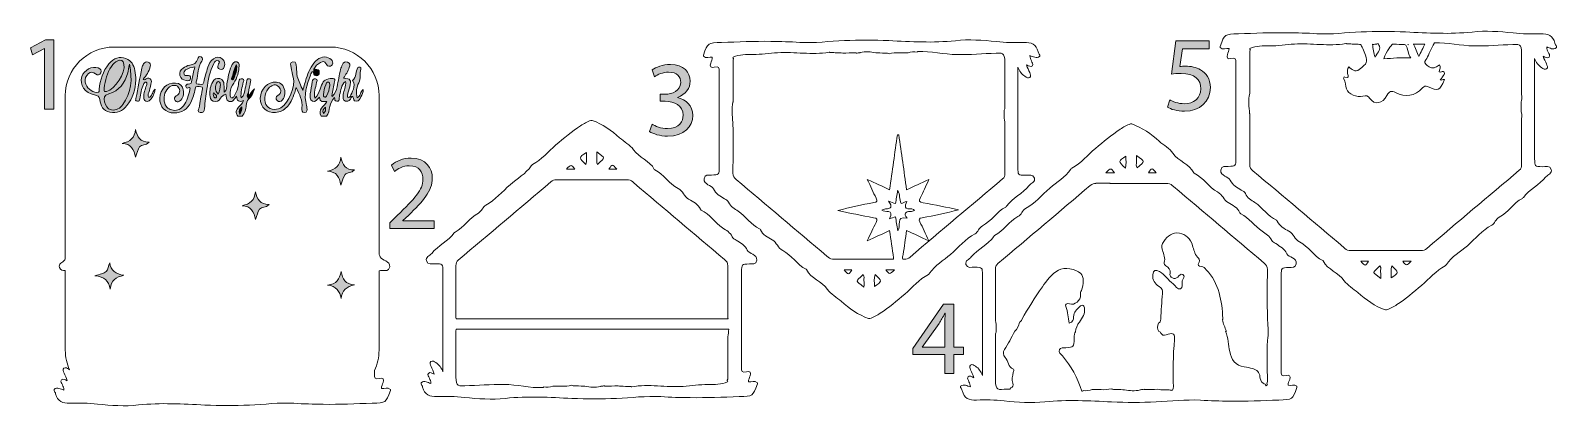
# Model space of a CAD drawing. Header units: inches. Extents: x -13.6 to 32.4, y 16.4 to 27.7.
import ezdxf

# ---------------------------------------------------------------- set-up
doc = ezdxf.new("R2010")
doc.units = ezdxf.units.IN
doc.header["$MEASUREMENT"] = 0
for name, color, linetype in [('Back', 7, 'Continuous'), ('Jesus', 7, 'Continuous'), ('Manger', 7, 'Continuous'), ('Mary Joseph', 7, 'Continuous'), ('Star', 7, 'Continuous')]:
    doc.layers.add(name, color=color, linetype=linetype)

# ---------------------------------------------------------------- blocks, each defined once
blk = doc.blocks.new('block 3')
at = {"layer": 'Back', "true_color": 0x090a09}
h = blk.add_hatch(color=98, dxfattribs=at)
h.dxf.hatch_style = 2
edge = h.paths.add_edge_path()
edge.add_spline(control_points=[(-10.406, 24.704), (-10.353, 24.483), (-10.266, 24.319), (-9.994, 24.325), (-10.083, 24.218), (-10.221, 24.255), (-10.278, 24.182), (-10.34, 24.104), (-10.358, 23.992), (-10.405, 23.869), (-10.448, 24.1), (-10.533, 24.274), (-10.806, 24.287), (-10.566, 24.337), (-10.422, 24.451), (-10.406, 24.704)], knot_values=[0, 0, 0, 0, 1, 1, 1, 2, 2, 2, 3, 3, 3, 4, 4, 4, 5, 5, 5, 5], degree=3, periodic=1)
h = blk.add_hatch(color=98, dxfattribs=at)
h.dxf.hatch_style = 2
edge = h.paths.add_edge_path()
edge.add_spline(control_points=[(-4.222, 23.869), (-4.17, 23.647), (-4.083, 23.483), (-3.811, 23.489), (-3.899, 23.382), (-4.038, 23.419), (-4.095, 23.346), (-4.156, 23.268), (-4.174, 23.156), (-4.222, 23.033), (-4.265, 23.264), (-4.349, 23.439), (-4.622, 23.451), (-4.383, 23.501), (-4.238, 23.615), (-4.222, 23.869)], knot_values=[0, 0, 0, 0, 1, 1, 1, 2, 2, 2, 3, 3, 3, 4, 4, 4, 5, 5, 5, 5], degree=3, periodic=1)
h = blk.add_hatch(color=98, dxfattribs=at)
h.dxf.hatch_style = 2
edge = h.paths.add_edge_path()
edge.add_spline(control_points=[(-6.794, 22.827), (-6.741, 22.605), (-6.654, 22.441), (-6.382, 22.448), (-6.471, 22.34), (-6.609, 22.377), (-6.666, 22.304), (-6.728, 22.226), (-6.746, 22.114), (-6.793, 21.991), (-6.836, 22.222), (-6.921, 22.397), (-7.194, 22.41), (-6.954, 22.459), (-6.81, 22.573), (-6.794, 22.827)], knot_values=[0, 0, 0, 0, 1, 1, 1, 2, 2, 2, 3, 3, 3, 4, 4, 4, 5, 5, 5, 5], degree=3, periodic=1)
at = {"layer": 'Back', "true_color": 0x080b07}
h = blk.add_hatch(color=98, dxfattribs=at)
h.dxf.hatch_style = 2
edge = h.paths.add_edge_path()
edge.add_spline(control_points=[(-11.18, 20.693), (-11.149, 20.45), (-10.988, 20.355), (-10.758, 20.313), (-10.982, 20.263), (-11.151, 20.17), (-11.162, 19.899), (-11.203, 20.145), (-11.341, 20.276), (-11.625, 20.299), (-11.475, 20.352), (-11.357, 20.362), (-11.29, 20.426), (-11.226, 20.486), (-11.215, 20.602), (-11.18, 20.693)], knot_values=[0, 0, 0, 0, 1, 1, 1, 2, 2, 2, 3, 3, 3, 4, 4, 4, 5, 5, 5, 5], degree=3, periodic=1)
at = {"layer": 'Back', "true_color": 0x090b09}
h = blk.add_hatch(color=98, dxfattribs=at)
h.dxf.hatch_style = 2
edge = h.paths.add_edge_path()
edge.add_spline(control_points=[(-4.207, 19.61), (-4.254, 19.836), (-4.365, 19.987), (-4.62, 20.019), (-4.357, 20.044), (-4.254, 20.199), (-4.212, 20.427), (-4.171, 20.201), (-4.082, 20.04), (-3.813, 20.028), (-4.034, 19.968), (-4.197, 19.869), (-4.207, 19.61)], knot_values=[0, 0, 0, 0, 1, 1, 1, 2, 2, 2, 3, 3, 3, 4, 4, 4, 4], degree=3, periodic=1)
at = {"layer": 'Back', "lineweight": 0}
for points, knots in [([(-10.406, 24.704), (-10.353, 24.483), (-10.266, 24.319), (-9.994, 24.325), (-10.083, 24.218), (-10.221, 24.255), (-10.278, 24.182), (-10.34, 24.104), (-10.358, 23.992), (-10.405, 23.869), (-10.448, 24.1), (-10.533, 24.274), (-10.806, 24.287), (-10.566, 24.337), (-10.422, 24.451), (-10.406, 24.704)], [0, 0, 0, 0, 1, 1, 1, 2, 2, 2, 3, 3, 3, 4, 4, 4, 5, 5, 5, 5]), ([(-4.222, 23.869), (-4.17, 23.647), (-4.083, 23.483), (-3.811, 23.489), (-3.899, 23.382), (-4.038, 23.419), (-4.095, 23.346), (-4.156, 23.268), (-4.174, 23.156), (-4.222, 23.033), (-4.265, 23.264), (-4.349, 23.439), (-4.622, 23.451), (-4.383, 23.501), (-4.238, 23.615), (-4.222, 23.869)], [0, 0, 0, 0, 1, 1, 1, 2, 2, 2, 3, 3, 3, 4, 4, 4, 5, 5, 5, 5]), ([(-6.794, 22.827), (-6.741, 22.605), (-6.654, 22.441), (-6.382, 22.448), (-6.471, 22.34), (-6.609, 22.377), (-6.666, 22.304), (-6.728, 22.226), (-6.746, 22.114), (-6.793, 21.991), (-6.836, 22.222), (-6.921, 22.397), (-7.194, 22.41), (-6.954, 22.459), (-6.81, 22.573), (-6.794, 22.827)], [0, 0, 0, 0, 1, 1, 1, 2, 2, 2, 3, 3, 3, 4, 4, 4, 5, 5, 5, 5]), ([(-11.18, 20.693), (-11.149, 20.45), (-10.988, 20.355), (-10.758, 20.313), (-10.982, 20.263), (-11.151, 20.17), (-11.162, 19.899), (-11.203, 20.145), (-11.341, 20.276), (-11.625, 20.299), (-11.475, 20.352), (-11.357, 20.362), (-11.29, 20.426), (-11.226, 20.486), (-11.215, 20.602), (-11.18, 20.693)], [0, 0, 0, 0, 1, 1, 1, 2, 2, 2, 3, 3, 3, 4, 4, 4, 5, 5, 5, 5]), ([(-4.207, 19.61), (-4.254, 19.836), (-4.365, 19.987), (-4.62, 20.019), (-4.357, 20.044), (-4.254, 20.199), (-4.212, 20.427), (-4.171, 20.201), (-4.082, 20.04), (-3.813, 20.028), (-4.034, 19.968), (-4.197, 19.869), (-4.207, 19.61)], [0, 0, 0, 0, 1, 1, 1, 2, 2, 2, 3, 3, 3, 4, 4, 4, 4])]:
    blk.add_open_spline(points, degree=3, knots=knots, dxfattribs=at)
blk = doc.blocks.new('block 4')
at = {"layer": 'Back', "true_color": 0x070706}
h = blk.add_hatch(color=18, dxfattribs=at)
h.dxf.hatch_style = 2
edge = h.paths.add_edge_path()
edge.add_spline(control_points=[(-10.392, 26.199), (-10.407, 25.913), (-10.478, 25.648), (-10.664, 25.425), (-10.795, 25.267), (-10.961, 25.179), (-11.172, 25.222), (-11.377, 25.264), (-11.454, 25.42), (-11.479, 25.606), (-11.492, 25.706), (-11.546, 25.729), (-11.633, 25.746), (-11.936, 25.804), (-12.097, 26.041), (-12.017, 26.299), (-11.956, 26.497), (-11.71, 26.626), (-11.528, 26.557), (-11.457, 26.53), (-11.416, 26.481), (-11.446, 26.41), (-11.478, 26.334), (-11.55, 26.331), (-11.607, 26.377), (-11.681, 26.436), (-11.749, 26.45), (-11.822, 26.387), (-11.901, 26.318), (-11.932, 26.23), (-11.915, 26.127), (-11.889, 25.967), (-11.728, 25.832), (-11.566, 25.819), (-11.477, 25.812), (-11.506, 25.875), (-11.5, 25.914), (-11.461, 26.193), (-11.388, 26.459), (-11.203, 26.681), (-11.051, 26.862), (-10.882, 26.912), (-10.691, 26.84), (-10.528, 26.778), (-10.455, 26.644), (-10.422, 26.486), (-10.403, 26.393), (-10.402, 26.295), (-10.392, 26.199)], knot_values=[0, 0, 0, 0, 1, 1, 1, 2, 2, 2, 3, 3, 3, 4, 4, 4, 5, 5, 5, 6, 6, 6, 7, 7, 7, 8, 8, 8, 9, 9, 9, 10, 10, 10, 11, 11, 11, 12, 12, 12, 13, 13, 13, 14, 14, 14, 15, 15, 15, 16, 16, 16, 16], degree=3, periodic=1)
at = {"layer": 'Back', "true_color": 0xf8faf7}
h = blk.add_hatch(color=7, dxfattribs=at)
h.dxf.hatch_style = 2
edge = h.paths.add_edge_path()
edge.add_spline(control_points=[(-11.349, 25.95), (-11.315, 26.181), (-11.261, 26.407), (-11.126, 26.607), (-11.078, 26.678), (-11.024, 26.746), (-10.94, 26.776), (-10.843, 26.812), (-10.775, 26.788), (-10.752, 26.675), (-10.697, 26.408), (-11.015, 25.913), (-11.281, 25.852), (-11.389, 25.827), (-11.337, 25.907), (-11.349, 25.95)], knot_values=[0, 0, 0, 0, 1, 1, 1, 2, 2, 2, 3, 3, 3, 4, 4, 4, 5, 5, 5, 5], degree=3, periodic=1)
at = {"layer": 'Back', "true_color": 0xf9f9f9}
h = blk.add_hatch(color=7, dxfattribs=at)
h.dxf.hatch_style = 2
edge = h.paths.add_edge_path()
edge.add_spline(control_points=[(-10.588, 26.671), (-10.484, 26.207), (-10.534, 25.812), (-10.785, 25.455), (-10.865, 25.342), (-10.979, 25.27), (-11.129, 25.296), (-11.261, 25.32), (-11.298, 25.43), (-11.333, 25.538), (-11.371, 25.659), (-11.358, 25.735), (-11.208, 25.778), (-10.895, 25.869), (-10.722, 26.106), (-10.635, 26.41), (-10.615, 26.48), (-10.609, 26.554), (-10.588, 26.671)], knot_values=[0, 0, 0, 0, 1, 1, 1, 2, 2, 2, 3, 3, 3, 4, 4, 4, 5, 5, 5, 6, 6, 6, 6], degree=3, periodic=1)
at = {"layer": 'Back', "true_color": 0x0a0a09}
h = blk.add_hatch(color=28, dxfattribs=at)
h.dxf.hatch_style = 2
edge = h.paths.add_edge_path()
edge.add_spline(control_points=[(-10.177, 26.212), (-10.149, 26.192), (-10.133, 26.204), (-10.114, 26.215), (-10.066, 26.244), (-10.013, 26.266), (-9.964, 26.229), (-9.906, 26.187), (-9.926, 26.121), (-9.937, 26.066), (-9.954, 25.982), (-9.98, 25.901), (-10.006, 25.82), (-10.021, 25.769), (-10.039, 25.72), (-10.005, 25.664), (-9.897, 25.705), (-9.904, 25.831), (-9.814, 25.921), (-9.829, 25.774), (-9.885, 25.68), (-9.959, 25.594), (-9.994, 25.553), (-10.042, 25.54), (-10.09, 25.559), (-10.141, 25.578), (-10.154, 25.624), (-10.156, 25.676), (-10.162, 25.802), (-10.105, 25.914), (-10.076, 26.033), (-10.067, 26.066), (-10.035, 26.111), (-10.086, 26.128), (-10.13, 26.143), (-10.146, 26.094), (-10.163, 26.062), (-10.233, 25.927), (-10.245, 25.776), (-10.274, 25.63), (-10.283, 25.584), (-10.286, 25.549), (-10.348, 25.554), (-10.424, 25.56), (-10.397, 25.603), (-10.389, 25.643), (-10.33, 25.947), (-10.273, 26.251), (-10.213, 26.554), (-10.204, 26.6), (-10.184, 26.647), (-10.158, 26.686), (-10.127, 26.734), (-10.076, 26.757), (-10.018, 26.736), (-9.955, 26.714), (-9.946, 26.662), (-9.959, 26.605), (-9.994, 26.454), (-10.078, 26.328), (-10.177, 26.212)], knot_values=[0, 0, 0, 0, 1, 1, 1, 2, 2, 2, 3, 3, 3, 4, 4, 4, 5, 5, 5, 6, 6, 6, 7, 7, 7, 8, 8, 8, 9, 9, 9, 10, 10, 10, 11, 11, 11, 12, 12, 12, 13, 13, 13, 14, 14, 14, 15, 15, 15, 16, 16, 16, 17, 17, 17, 18, 18, 18, 19, 19, 19, 20, 20, 20, 20], degree=3, periodic=1)
at = {"layer": 'Back', "true_color": 0x060706}
h = blk.add_hatch(color=98, dxfattribs=at)
h.dxf.hatch_style = 2
edge = h.paths.add_edge_path()
edge.add_spline(control_points=[(-8.619, 26.587), (-8.725, 26.577), (-8.814, 26.55), (-8.895, 26.497), (-8.939, 26.468), (-8.956, 26.425), (-8.941, 26.372), (-8.926, 26.323), (-8.89, 26.324), (-8.851, 26.33), (-8.786, 26.34), (-8.737, 26.315), (-8.745, 26.248), (-8.755, 26.174), (-8.816, 26.163), (-8.881, 26.179), (-8.967, 26.201), (-9.045, 26.23), (-9.067, 26.332), (-9.087, 26.428), (-9.051, 26.503), (-8.973, 26.552), (-8.911, 26.592), (-8.842, 26.626), (-8.771, 26.644), (-8.66, 26.673), (-8.554, 26.693), (-8.531, 26.836), (-8.524, 26.878), (-8.483, 26.928), (-8.423, 26.893), (-8.37, 26.862), (-8.373, 26.809), (-8.403, 26.767), (-8.526, 26.586), (-8.515, 26.369), (-8.567, 26.17), (-8.578, 26.129), (-8.607, 26.065), (-8.52, 26.071), (-8.46, 26.075), (-8.379, 26.02), (-8.351, 26.13), (-8.314, 26.28), (-8.272, 26.429), (-8.227, 26.577), (-8.195, 26.681), (-8.143, 26.775), (-8.05, 26.837), (-7.966, 26.893), (-7.876, 26.898), (-7.796, 26.836), (-7.717, 26.773), (-7.705, 26.685), (-7.73, 26.589), (-7.75, 26.516), (-7.797, 26.493), (-7.863, 26.518), (-7.921, 26.54), (-7.943, 26.585), (-7.918, 26.647), (-7.902, 26.687), (-7.84, 26.732), (-7.907, 26.768), (-7.976, 26.804), (-8.017, 26.742), (-8.045, 26.692), (-8.176, 26.453), (-8.211, 26.187), (-8.254, 25.924), (-8.285, 25.729), (-8.306, 25.532), (-8.329, 25.335), (-8.338, 25.257), (-8.359, 25.202), (-8.455, 25.218), (-8.566, 25.237), (-8.498, 25.307), (-8.491, 25.353), (-8.463, 25.532), (-8.427, 25.711), (-8.397, 25.89), (-8.391, 25.929), (-8.351, 25.998), (-8.441, 25.99), (-8.499, 25.985), (-8.588, 26.045), (-8.609, 25.93), (-8.636, 25.787), (-8.675, 25.649), (-8.74, 25.519), (-8.843, 25.316), (-9.005, 25.202), (-9.238, 25.202), (-9.504, 25.202), (-9.681, 25.385), (-9.672, 25.65), (-9.662, 25.924), (-9.452, 26.125), (-9.195, 26.104), (-9.067, 26.094), (-8.986, 26.023), (-8.964, 25.899), (-8.94, 25.765), (-8.969, 25.642), (-9.08, 25.553), (-9.127, 25.516), (-9.176, 25.538), (-9.206, 25.58), (-9.24, 25.63), (-9.239, 25.687), (-9.18, 25.718), (-9.056, 25.783), (-9.043, 25.876), (-9.117, 25.98), (-9.177, 26.064), (-9.323, 26.05), (-9.415, 25.954), (-9.54, 25.823), (-9.573, 25.666), (-9.522, 25.493), (-9.484, 25.367), (-9.396, 25.3), (-9.266, 25.284), (-9.135, 25.268), (-9.034, 25.32), (-8.959, 25.42), (-8.849, 25.563), (-8.802, 25.733), (-8.763, 25.906), (-8.752, 25.959), (-8.758, 25.978), (-8.815, 25.957), (-8.855, 25.942), (-8.881, 25.968), (-8.885, 26), (-8.892, 26.045), (-8.857, 26.07), (-8.817, 26.069), (-8.729, 26.065), (-8.715, 26.116), (-8.704, 26.189), (-8.683, 26.318), (-8.65, 26.446), (-8.619, 26.587)], knot_values=[0, 0, 0, 0, 1, 1, 1, 2, 2, 2, 3, 3, 3, 4, 4, 4, 5, 5, 5, 6, 6, 6, 7, 7, 7, 8, 8, 8, 9, 9, 9, 10, 10, 10, 11, 11, 11, 12, 12, 12, 13, 13, 13, 14, 14, 14, 15, 15, 15, 16, 16, 16, 17, 17, 17, 18, 18, 18, 19, 19, 19, 20, 20, 20, 21, 21, 21, 22, 22, 22, 23, 23, 23, 24, 24, 24, 25, 25, 25, 26, 26, 26, 27, 27, 27, 28, 28, 28, 29, 29, 29, 30, 30, 30, 31, 31, 31, 32, 32, 32, 33, 33, 33, 34, 34, 34, 35, 35, 35, 36, 36, 36, 37, 37, 37, 38, 38, 38, 39, 39, 39, 40, 40, 40, 41, 41, 41, 42, 42, 42, 43, 43, 43, 44, 44, 44, 45, 45, 45, 46, 46, 46, 47, 47, 47, 48, 48, 48, 48], degree=3, periodic=1)
at = {"layer": 'Back', "true_color": 0x080807}
h = blk.add_hatch(color=18, dxfattribs=at)
h.dxf.hatch_style = 2
edge = h.paths.add_edge_path()
edge.add_spline(control_points=[(-7, 25.617), (-7.045, 25.564), (-7.063, 25.501), (-7.069, 25.431), (-7.079, 25.312), (-7.115, 25.199), (-7.195, 25.105), (-7.237, 25.105), (-7.28, 25.105), (-7.323, 25.105), (-7.401, 25.203), (-7.372, 25.291), (-7.302, 25.38), (-7.257, 25.437), (-7.185, 25.474), (-7.15, 25.577), (-7.292, 25.516), (-7.352, 25.572), (-7.36, 25.704), (-7.43, 25.633), (-7.462, 25.514), (-7.583, 25.552), (-7.685, 25.585), (-7.665, 25.69), (-7.684, 25.771), (-7.751, 25.744), (-7.802, 25.706), (-7.842, 25.644), (-7.891, 25.567), (-7.969, 25.522), (-8.062, 25.553), (-8.155, 25.583), (-8.16, 25.671), (-8.165, 25.752), (-8.173, 25.888), (-8.15, 26.019), (-8.08, 26.137), (-8.032, 26.216), (-7.963, 26.265), (-7.865, 26.24), (-7.772, 26.217), (-7.745, 26.141), (-7.739, 26.057), (-7.734, 25.983), (-7.738, 25.908), (-7.738, 25.826), (-7.646, 25.889), (-7.665, 25.988), (-7.651, 26.071), (-7.619, 26.255), (-7.592, 26.441), (-7.513, 26.612), (-7.482, 26.678), (-7.446, 26.763), (-7.352, 26.738), (-7.263, 26.714), (-7.283, 26.626), (-7.288, 26.56), (-7.302, 26.369), (-7.373, 26.194), (-7.485, 26.042), (-7.556, 25.946), (-7.555, 25.845), (-7.552, 25.739), (-7.551, 25.706), (-7.546, 25.67), (-7.509, 25.661), (-7.472, 25.653), (-7.451, 25.686), (-7.434, 25.712), (-7.384, 25.788), (-7.343, 25.869), (-7.326, 25.96), (-7.314, 26.023), (-7.299, 26.085), (-7.29, 26.148), (-7.281, 26.215), (-7.249, 26.246), (-7.182, 26.229), (-7.107, 26.21), (-7.162, 26.157), (-7.166, 26.127), (-7.184, 25.975), (-7.246, 25.829), (-7.222, 25.655), (-7.123, 25.74), (-7.124, 25.85), (-7.099, 25.947), (-7.079, 26.025), (-7.069, 26.105), (-7.054, 26.184), (-7.045, 26.235), (-7.007, 26.235), (-6.968, 26.231), (-6.917, 26.225), (-6.932, 26.187), (-6.937, 26.158), (-6.958, 26.043), (-6.982, 25.928), (-7.005, 25.813), (-7.052, 25.746), (-6.968, 25.683), (-7, 25.617)], knot_values=[0, 0, 0, 0, 1, 1, 1, 2, 2, 2, 3, 3, 3, 4, 4, 4, 5, 5, 5, 6, 6, 6, 7, 7, 7, 8, 8, 8, 9, 9, 9, 10, 10, 10, 11, 11, 11, 12, 12, 12, 13, 13, 13, 14, 14, 14, 15, 15, 15, 16, 16, 16, 17, 17, 17, 18, 18, 18, 19, 19, 19, 20, 20, 20, 21, 21, 21, 22, 22, 22, 23, 23, 23, 24, 24, 24, 25, 25, 25, 26, 26, 26, 27, 27, 27, 28, 28, 28, 29, 29, 29, 30, 30, 30, 31, 31, 31, 32, 32, 32, 33, 33, 33, 34, 34, 34, 34], degree=3, periodic=1)
at = {"layer": 'Back', "true_color": 0xd9d9d8}
h = blk.add_hatch(color=254, dxfattribs=at)
h.dxf.hatch_style = 2
edge = h.paths.add_edge_path()
edge.add_spline(control_points=[(-7.359, 26.655), (-7.34, 26.479), (-7.397, 26.359), (-7.444, 26.237), (-7.451, 26.217), (-7.458, 26.196), (-7.486, 26.2), (-7.514, 26.203), (-7.524, 26.228), (-7.515, 26.245), (-7.449, 26.364), (-7.457, 26.511), (-7.359, 26.655)], knot_values=[0, 0, 0, 0, 1, 1, 1, 2, 2, 2, 3, 3, 3, 4, 4, 4, 4], degree=3, periodic=1)
at = {"layer": 'Back', "true_color": 0x060705}
h = blk.add_hatch(color=98, dxfattribs=at)
h.dxf.hatch_style = 2
edge = h.paths.add_edge_path()
edge.add_spline(control_points=[(-5.039, 26.458), (-5.109, 26.452), (-5.118, 26.389), (-5.135, 26.344), (-5.246, 26.047), (-5.348, 25.748), (-5.253, 25.425), (-5.246, 25.404), (-5.242, 25.383), (-5.241, 25.361), (-5.238, 25.299), (-5.22, 25.214), (-5.312, 25.214), (-5.394, 25.214), (-5.406, 25.292), (-5.396, 25.359), (-5.365, 25.578), (-5.464, 25.758), (-5.566, 25.969), (-5.628, 25.768), (-5.676, 25.594), (-5.788, 25.447), (-5.865, 25.346), (-5.961, 25.27), (-6.083, 25.237), (-6.358, 25.161), (-6.584, 25.292), (-6.636, 25.55), (-6.689, 25.814), (-6.509, 26.09), (-6.255, 26.128), (-6.121, 26.148), (-6.005, 26.111), (-5.945, 25.983), (-5.88, 25.848), (-5.89, 25.711), (-5.983, 25.589), (-6.025, 25.534), (-6.088, 25.528), (-6.137, 25.578), (-6.185, 25.627), (-6.188, 25.691), (-6.123, 25.728), (-5.988, 25.805), (-6.013, 25.906), (-6.092, 25.992), (-6.175, 26.082), (-6.277, 26.051), (-6.364, 25.977), (-6.499, 25.861), (-6.551, 25.619), (-6.475, 25.461), (-6.402, 25.308), (-6.199, 25.263), (-6.03, 25.362), (-5.786, 25.507), (-5.583, 26.003), (-5.654, 26.278), (-5.68, 26.376), (-5.701, 26.476), (-5.716, 26.576), (-5.726, 26.638), (-5.766, 26.733), (-5.662, 26.746), (-5.548, 26.76), (-5.57, 26.65), (-5.56, 26.583), (-5.545, 26.489), (-5.559, 26.388), (-5.532, 26.297), (-5.494, 26.165), (-5.431, 26.04), (-5.365, 25.88), (-5.325, 26.02), (-5.297, 26.132), (-5.263, 26.241), (-5.203, 26.431), (-5.124, 26.612), (-4.985, 26.759), (-4.856, 26.896), (-4.685, 26.926), (-4.55, 26.841), (-4.498, 26.807), (-4.457, 26.764), (-4.466, 26.698), (-4.471, 26.662), (-4.491, 26.627), (-4.534, 26.616), (-4.604, 26.599), (-4.642, 26.628), (-4.672, 26.692), (-4.708, 26.772), (-4.771, 26.752), (-4.834, 26.722), (-4.924, 26.679), (-4.985, 26.606), (-5.037, 26.525), (-5.02, 26.502), (-5.021, 26.48), (-5.039, 26.458)], knot_values=[0, 0, 0, 0, 1, 1, 1, 2, 2, 2, 3, 3, 3, 4, 4, 4, 5, 5, 5, 6, 6, 6, 7, 7, 7, 8, 8, 8, 9, 9, 9, 10, 10, 10, 11, 11, 11, 12, 12, 12, 13, 13, 13, 14, 14, 14, 15, 15, 15, 16, 16, 16, 17, 17, 17, 18, 18, 18, 19, 19, 19, 20, 20, 20, 21, 21, 21, 22, 22, 22, 23, 23, 23, 24, 24, 24, 25, 25, 25, 26, 26, 26, 27, 27, 27, 28, 28, 28, 29, 29, 29, 30, 30, 30, 31, 31, 31, 32, 32, 32, 33, 33, 33, 33], degree=3, periodic=1)
at = {"layer": 'Back', "true_color": 0x070807}
h = blk.add_hatch(color=98, dxfattribs=at)
h.dxf.hatch_style = 2
edge = h.paths.add_edge_path()
edge.add_spline(control_points=[(-4.814, 25.105), (-4.923, 25.308), (-4.724, 25.401), (-4.639, 25.551), (-4.748, 25.551), (-4.861, 25.512), (-4.863, 25.678), (-4.94, 25.607), (-4.985, 25.517), (-5.079, 25.561), (-5.171, 25.605), (-5.148, 25.701), (-5.141, 25.776), (-5.13, 25.897), (-5.099, 26.017), (-5.08, 26.138), (-5.07, 26.196), (-5.054, 26.245), (-4.981, 26.23), (-4.895, 26.212), (-4.952, 26.153), (-4.957, 26.116), (-4.978, 25.967), (-5.043, 25.822), (-5.006, 25.648), (-4.902, 25.725), (-4.881, 25.829), (-4.843, 25.924), (-4.814, 25.999), (-4.788, 26.075), (-4.75, 26.145), (-4.711, 26.217), (-4.487, 26.27), (-4.42, 26.23), (-4.378, 26.205), (-4.408, 26.174), (-4.413, 26.146), (-4.438, 26.005), (-4.464, 25.863), (-4.488, 25.721), (-4.489, 25.717), (-4.485, 25.711), (-4.481, 25.698), (-4.399, 25.784), (-4.352, 25.88), (-4.332, 25.994), (-4.302, 26.167), (-4.266, 26.339), (-4.229, 26.511), (-4.218, 26.562), (-4.197, 26.612), (-4.174, 26.66), (-4.143, 26.725), (-4.087, 26.762), (-4.017, 26.735), (-3.94, 26.706), (-3.946, 26.642), (-3.966, 26.574), (-4.002, 26.454), (-4.075, 26.355), (-4.14, 26.248), (-3.929, 26.238), (-3.901, 26.199), (-3.953, 25.993), (-3.976, 25.905), (-4.004, 25.819), (-4.021, 25.73), (-4.033, 25.668), (-3.999, 25.657), (-3.947, 25.685), (-3.932, 25.699), (-3.917, 25.698), (-3.904, 25.681), (-3.932, 25.597), (-3.984, 25.531), (-4.078, 25.558), (-4.177, 25.587), (-4.157, 25.677), (-4.15, 25.759), (-4.14, 25.885), (-4.051, 25.995), (-4.08, 26.153), (-4.223, 26.04), (-4.213, 25.881), (-4.257, 25.748), (-4.268, 25.713), (-4.265, 25.674), (-4.269, 25.637), (-4.274, 25.593), (-4.281, 25.555), (-4.342, 25.554), (-4.424, 25.553), (-4.396, 25.614), (-4.407, 25.672), (-4.597, 25.521), (-4.523, 25.267), (-4.653, 25.105), (-4.707, 25.105), (-4.76, 25.105), (-4.814, 25.105)], knot_values=[0, 0, 0, 0, 1, 1, 1, 2, 2, 2, 3, 3, 3, 4, 4, 4, 5, 5, 5, 6, 6, 6, 7, 7, 7, 8, 8, 8, 9, 9, 9, 10, 10, 10, 11, 11, 11, 12, 12, 12, 13, 13, 13, 14, 14, 14, 15, 15, 15, 16, 16, 16, 17, 17, 17, 18, 18, 18, 19, 19, 19, 20, 20, 20, 21, 21, 21, 22, 22, 22, 23, 23, 23, 24, 24, 24, 25, 25, 25, 26, 26, 26, 27, 27, 27, 28, 28, 28, 29, 29, 29, 30, 30, 30, 31, 31, 31, 32, 32, 32, 33, 33, 33, 33], degree=3, periodic=1)
at = {"layer": 'Back', "true_color": 0x161616}
h = blk.add_hatch(color=250, dxfattribs=at)
h.dxf.hatch_style = 2
edge = h.paths.add_edge_path()
edge.add_spline(control_points=[(-5.039, 26.458), (-5.038, 26.48), (-5.038, 26.503), (-5.037, 26.525), (-5.022, 26.523), (-5.006, 26.522), (-4.99, 26.52), (-4.924, 26.516), (-4.859, 26.506), (-4.869, 26.416), (-4.874, 26.367), (-4.9, 26.326), (-4.958, 26.325), (-5.062, 26.322), (-5.035, 26.4), (-5.039, 26.458)], knot_values=[0, 0, 0, 0, 1, 1, 1, 2, 2, 2, 3, 3, 3, 4, 4, 4, 5, 5, 5, 5], degree=3, periodic=1)
at = {"layer": 'Back', "true_color": 0x0a0b09}
h = blk.add_hatch(color=88, dxfattribs=at)
h.dxf.hatch_style = 2
edge = h.paths.add_edge_path()
edge.add_spline(control_points=[(-3.904, 25.681), (-3.919, 25.682), (-3.933, 25.683), (-3.947, 25.685), (-3.888, 25.845), (-3.754, 25.994), (-3.866, 26.182), (-3.737, 26.283), (-3.779, 26.45), (-3.711, 26.574), (-3.706, 26.584), (-3.672, 26.585), (-3.652, 26.582), (-3.614, 26.578), (-3.614, 26.545), (-3.622, 26.521), (-3.664, 26.387), (-3.609, 26.246), (-3.682, 26.107), (-3.748, 25.981), (-3.769, 25.825), (-3.731, 25.657), (-3.622, 25.714), (-3.636, 25.839), (-3.549, 25.912), (-3.546, 25.818), (-3.584, 25.754), (-3.615, 25.689), (-3.644, 25.626), (-3.671, 25.554), (-3.755, 25.553), (-3.846, 25.553), (-3.836, 25.632), (-3.856, 25.691), (-3.866, 25.72), (-3.887, 25.681), (-3.904, 25.681)], knot_values=[0, 0, 0, 0, 1, 1, 1, 2, 2, 2, 3, 3, 3, 4, 4, 4, 5, 5, 5, 6, 6, 6, 7, 7, 7, 8, 8, 8, 9, 9, 9, 10, 10, 10, 11, 11, 11, 12, 12, 12, 12], degree=3, periodic=1)
at = {"layer": 'Back', "true_color": 0x2d2d2d}
h = blk.add_hatch(color=250, dxfattribs=at)
h.dxf.hatch_style = 2
edge = h.paths.add_edge_path()
edge.add_spline(control_points=[(-7, 25.617), (-7.036, 25.682), (-7.065, 25.746), (-7.005, 25.813), (-7.004, 25.787), (-7.002, 25.761), (-7, 25.731), (-6.918, 25.761), (-6.926, 25.862), (-6.823, 25.925), (-6.867, 25.786), (-6.914, 25.692), (-7, 25.617)], knot_values=[0, 0, 0, 0, 1, 1, 1, 2, 2, 2, 3, 3, 3, 4, 4, 4, 4], degree=3, periodic=1)
at = {"layer": 'Back', "true_color": 0xe1e2e1}
h = blk.add_hatch(color=254, dxfattribs=at)
h.dxf.hatch_style = 2
edge = h.paths.add_edge_path()
edge.add_spline(control_points=[(-7.265, 25.159), (-7.306, 25.279), (-7.262, 25.331), (-7.203, 25.387), (-7.188, 25.308), (-7.212, 25.25), (-7.265, 25.159)], knot_values=[0, 0, 0, 0, 1, 1, 1, 2, 2, 2, 2], degree=3, periodic=1)
at = {"layer": 'Back', "lineweight": 0}
for points, knots in [([(-10.392, 26.199), (-10.407, 25.913), (-10.478, 25.648), (-10.664, 25.425), (-10.795, 25.267), (-10.961, 25.179), (-11.172, 25.222), (-11.377, 25.264), (-11.454, 25.42), (-11.479, 25.606), (-11.492, 25.706), (-11.546, 25.729), (-11.633, 25.746), (-11.936, 25.804), (-12.097, 26.041), (-12.017, 26.299), (-11.956, 26.497), (-11.71, 26.626), (-11.528, 26.557), (-11.457, 26.53), (-11.416, 26.481), (-11.446, 26.41), (-11.478, 26.334), (-11.55, 26.331), (-11.607, 26.377), (-11.681, 26.436), (-11.749, 26.45), (-11.822, 26.387), (-11.901, 26.318), (-11.932, 26.23), (-11.915, 26.127), (-11.889, 25.967), (-11.728, 25.832), (-11.566, 25.819), (-11.477, 25.812), (-11.506, 25.875), (-11.5, 25.914), (-11.461, 26.193), (-11.388, 26.459), (-11.203, 26.681), (-11.051, 26.862), (-10.882, 26.912), (-10.691, 26.84), (-10.528, 26.778), (-10.455, 26.644), (-10.422, 26.486), (-10.403, 26.393), (-10.402, 26.295), (-10.392, 26.199)], [0, 0, 0, 0, 1, 1, 1, 2, 2, 2, 3, 3, 3, 4, 4, 4, 5, 5, 5, 6, 6, 6, 7, 7, 7, 8, 8, 8, 9, 9, 9, 10, 10, 10, 11, 11, 11, 12, 12, 12, 13, 13, 13, 14, 14, 14, 15, 15, 15, 16, 16, 16, 16]), ([(-11.349, 25.95), (-11.315, 26.181), (-11.261, 26.407), (-11.126, 26.607), (-11.078, 26.678), (-11.024, 26.746), (-10.94, 26.776), (-10.843, 26.812), (-10.775, 26.788), (-10.752, 26.675), (-10.697, 26.408), (-11.015, 25.913), (-11.281, 25.852), (-11.389, 25.827), (-11.337, 25.907), (-11.349, 25.95)], [0, 0, 0, 0, 1, 1, 1, 2, 2, 2, 3, 3, 3, 4, 4, 4, 5, 5, 5, 5]), ([(-10.588, 26.671), (-10.484, 26.207), (-10.534, 25.812), (-10.785, 25.455), (-10.865, 25.342), (-10.979, 25.27), (-11.129, 25.296), (-11.261, 25.32), (-11.298, 25.43), (-11.333, 25.538), (-11.371, 25.659), (-11.358, 25.735), (-11.208, 25.778), (-10.895, 25.869), (-10.722, 26.106), (-10.635, 26.41), (-10.615, 26.48), (-10.609, 26.554), (-10.588, 26.671)], [0, 0, 0, 0, 1, 1, 1, 2, 2, 2, 3, 3, 3, 4, 4, 4, 5, 5, 5, 6, 6, 6, 6]), ([(-10.177, 26.212), (-10.149, 26.192), (-10.133, 26.204), (-10.114, 26.215), (-10.066, 26.244), (-10.013, 26.266), (-9.964, 26.229), (-9.906, 26.187), (-9.926, 26.121), (-9.937, 26.066), (-9.954, 25.982), (-9.98, 25.901), (-10.006, 25.82), (-10.021, 25.769), (-10.039, 25.72), (-10.005, 25.664), (-9.897, 25.705), (-9.904, 25.831), (-9.814, 25.921), (-9.829, 25.774), (-9.885, 25.68), (-9.959, 25.594), (-9.994, 25.553), (-10.042, 25.54), (-10.09, 25.559), (-10.141, 25.578), (-10.154, 25.624), (-10.156, 25.676), (-10.162, 25.802), (-10.105, 25.914), (-10.076, 26.033), (-10.067, 26.066), (-10.035, 26.111), (-10.086, 26.128), (-10.13, 26.143), (-10.146, 26.094), (-10.163, 26.062), (-10.233, 25.927), (-10.245, 25.776), (-10.274, 25.63), (-10.283, 25.584), (-10.286, 25.549), (-10.348, 25.554), (-10.424, 25.56), (-10.397, 25.603), (-10.389, 25.643), (-10.33, 25.947), (-10.273, 26.251), (-10.213, 26.554), (-10.204, 26.6), (-10.184, 26.647), (-10.158, 26.686), (-10.127, 26.734), (-10.076, 26.757), (-10.018, 26.736), (-9.955, 26.714), (-9.946, 26.662), (-9.959, 26.605), (-9.994, 26.454), (-10.078, 26.328), (-10.177, 26.212)], [0, 0, 0, 0, 1, 1, 1, 2, 2, 2, 3, 3, 3, 4, 4, 4, 5, 5, 5, 6, 6, 6, 7, 7, 7, 8, 8, 8, 9, 9, 9, 10, 10, 10, 11, 11, 11, 12, 12, 12, 13, 13, 13, 14, 14, 14, 15, 15, 15, 16, 16, 16, 17, 17, 17, 18, 18, 18, 19, 19, 19, 20, 20, 20, 20]), ([(-8.619, 26.587), (-8.725, 26.577), (-8.814, 26.55), (-8.895, 26.497), (-8.939, 26.468), (-8.956, 26.425), (-8.941, 26.372), (-8.926, 26.323), (-8.89, 26.324), (-8.851, 26.33), (-8.786, 26.34), (-8.737, 26.315), (-8.745, 26.248), (-8.755, 26.174), (-8.816, 26.163), (-8.881, 26.179), (-8.967, 26.201), (-9.045, 26.23), (-9.067, 26.332), (-9.087, 26.428), (-9.051, 26.503), (-8.973, 26.552), (-8.911, 26.592), (-8.842, 26.626), (-8.771, 26.644), (-8.66, 26.673), (-8.554, 26.693), (-8.531, 26.836), (-8.524, 26.878), (-8.483, 26.928), (-8.423, 26.893), (-8.37, 26.862), (-8.373, 26.809), (-8.403, 26.767), (-8.526, 26.586), (-8.515, 26.369), (-8.567, 26.17), (-8.578, 26.129), (-8.607, 26.065), (-8.52, 26.071), (-8.46, 26.075), (-8.379, 26.02), (-8.351, 26.13), (-8.314, 26.28), (-8.272, 26.429), (-8.227, 26.577), (-8.195, 26.681), (-8.143, 26.775), (-8.05, 26.837), (-7.966, 26.893), (-7.876, 26.898), (-7.796, 26.836), (-7.717, 26.773), (-7.705, 26.685), (-7.73, 26.589), (-7.75, 26.516), (-7.797, 26.493), (-7.863, 26.518), (-7.921, 26.54), (-7.943, 26.585), (-7.918, 26.647), (-7.902, 26.687), (-7.84, 26.732), (-7.907, 26.768), (-7.976, 26.804), (-8.017, 26.742), (-8.045, 26.692), (-8.176, 26.453), (-8.211, 26.187), (-8.254, 25.924), (-8.285, 25.729), (-8.306, 25.532), (-8.329, 25.335), (-8.338, 25.257), (-8.359, 25.202), (-8.455, 25.218), (-8.566, 25.237), (-8.498, 25.307), (-8.491, 25.353), (-8.463, 25.532), (-8.427, 25.711), (-8.397, 25.89), (-8.391, 25.929), (-8.351, 25.998), (-8.441, 25.99), (-8.499, 25.985), (-8.588, 26.045), (-8.609, 25.93), (-8.636, 25.787), (-8.675, 25.649), (-8.74, 25.519), (-8.843, 25.316), (-9.005, 25.202), (-9.238, 25.202), (-9.504, 25.202), (-9.681, 25.385), (-9.672, 25.65), (-9.662, 25.924), (-9.452, 26.125), (-9.195, 26.104), (-9.067, 26.094), (-8.986, 26.023), (-8.964, 25.899), (-8.94, 25.765), (-8.969, 25.642), (-9.08, 25.553), (-9.127, 25.516), (-9.176, 25.538), (-9.206, 25.58), (-9.24, 25.63), (-9.239, 25.687), (-9.18, 25.718), (-9.056, 25.783), (-9.043, 25.876), (-9.117, 25.98), (-9.177, 26.064), (-9.323, 26.05), (-9.415, 25.954), (-9.54, 25.823), (-9.573, 25.666), (-9.522, 25.493), (-9.484, 25.367), (-9.396, 25.3), (-9.266, 25.284), (-9.135, 25.268), (-9.034, 25.32), (-8.959, 25.42), (-8.849, 25.563), (-8.802, 25.733), (-8.763, 25.906), (-8.752, 25.959), (-8.758, 25.978), (-8.815, 25.957), (-8.855, 25.942), (-8.881, 25.968), (-8.885, 26), (-8.892, 26.045), (-8.857, 26.07), (-8.817, 26.069), (-8.729, 26.065), (-8.715, 26.116), (-8.704, 26.189), (-8.683, 26.318), (-8.65, 26.446), (-8.619, 26.587)], [0, 0, 0, 0, 1, 1, 1, 2, 2, 2, 3, 3, 3, 4, 4, 4, 5, 5, 5, 6, 6, 6, 7, 7, 7, 8, 8, 8, 9, 9, 9, 10, 10, 10, 11, 11, 11, 12, 12, 12, 13, 13, 13, 14, 14, 14, 15, 15, 15, 16, 16, 16, 17, 17, 17, 18, 18, 18, 19, 19, 19, 20, 20, 20, 21, 21, 21, 22, 22, 22, 23, 23, 23, 24, 24, 24, 25, 25, 25, 26, 26, 26, 27, 27, 27, 28, 28, 28, 29, 29, 29, 30, 30, 30, 31, 31, 31, 32, 32, 32, 33, 33, 33, 34, 34, 34, 35, 35, 35, 36, 36, 36, 37, 37, 37, 38, 38, 38, 39, 39, 39, 40, 40, 40, 41, 41, 41, 42, 42, 42, 43, 43, 43, 44, 44, 44, 45, 45, 45, 46, 46, 46, 47, 47, 47, 48, 48, 48, 48]), ([(-7, 25.617), (-7.045, 25.564), (-7.063, 25.501), (-7.069, 25.431), (-7.079, 25.312), (-7.115, 25.199), (-7.195, 25.105), (-7.237, 25.105), (-7.28, 25.105), (-7.323, 25.105), (-7.401, 25.203), (-7.372, 25.291), (-7.302, 25.38), (-7.257, 25.437), (-7.185, 25.474), (-7.15, 25.577), (-7.292, 25.516), (-7.352, 25.572), (-7.36, 25.704), (-7.43, 25.633), (-7.462, 25.514), (-7.583, 25.552), (-7.685, 25.585), (-7.665, 25.69), (-7.684, 25.771), (-7.751, 25.744), (-7.802, 25.706), (-7.842, 25.644), (-7.891, 25.567), (-7.969, 25.522), (-8.062, 25.553), (-8.155, 25.583), (-8.16, 25.671), (-8.165, 25.752), (-8.173, 25.888), (-8.15, 26.019), (-8.08, 26.137), (-8.032, 26.216), (-7.963, 26.265), (-7.865, 26.24), (-7.772, 26.217), (-7.745, 26.141), (-7.739, 26.057), (-7.734, 25.983), (-7.738, 25.908), (-7.738, 25.826), (-7.646, 25.889), (-7.665, 25.988), (-7.651, 26.071), (-7.619, 26.255), (-7.592, 26.441), (-7.513, 26.612), (-7.482, 26.678), (-7.446, 26.763), (-7.352, 26.738), (-7.263, 26.714), (-7.283, 26.626), (-7.288, 26.56), (-7.302, 26.369), (-7.373, 26.194), (-7.485, 26.042), (-7.556, 25.946), (-7.555, 25.845), (-7.552, 25.739), (-7.551, 25.706), (-7.546, 25.67), (-7.509, 25.661), (-7.472, 25.653), (-7.451, 25.686), (-7.434, 25.712), (-7.384, 25.788), (-7.343, 25.869), (-7.326, 25.96), (-7.314, 26.023), (-7.299, 26.085), (-7.29, 26.148), (-7.281, 26.215), (-7.249, 26.246), (-7.182, 26.229), (-7.107, 26.21), (-7.162, 26.157), (-7.166, 26.127), (-7.184, 25.975), (-7.246, 25.829), (-7.222, 25.655), (-7.123, 25.74), (-7.124, 25.85), (-7.099, 25.947), (-7.079, 26.025), (-7.069, 26.105), (-7.054, 26.184), (-7.045, 26.235), (-7.007, 26.235), (-6.968, 26.231), (-6.917, 26.225), (-6.932, 26.187), (-6.937, 26.158), (-6.958, 26.043), (-6.982, 25.928), (-7.005, 25.813), (-7.052, 25.746), (-6.968, 25.683), (-7, 25.617)], [0, 0, 0, 0, 1, 1, 1, 2, 2, 2, 3, 3, 3, 4, 4, 4, 5, 5, 5, 6, 6, 6, 7, 7, 7, 8, 8, 8, 9, 9, 9, 10, 10, 10, 11, 11, 11, 12, 12, 12, 13, 13, 13, 14, 14, 14, 15, 15, 15, 16, 16, 16, 17, 17, 17, 18, 18, 18, 19, 19, 19, 20, 20, 20, 21, 21, 21, 22, 22, 22, 23, 23, 23, 24, 24, 24, 25, 25, 25, 26, 26, 26, 27, 27, 27, 28, 28, 28, 29, 29, 29, 30, 30, 30, 31, 31, 31, 32, 32, 32, 33, 33, 33, 34, 34, 34, 34]), ([(-7.359, 26.655), (-7.34, 26.479), (-7.397, 26.359), (-7.444, 26.237), (-7.451, 26.217), (-7.458, 26.196), (-7.486, 26.2), (-7.514, 26.203), (-7.524, 26.228), (-7.515, 26.245), (-7.449, 26.364), (-7.457, 26.511), (-7.359, 26.655)], [0, 0, 0, 0, 1, 1, 1, 2, 2, 2, 3, 3, 3, 4, 4, 4, 4]), ([(-5.039, 26.458), (-5.109, 26.452), (-5.118, 26.389), (-5.135, 26.344), (-5.246, 26.047), (-5.348, 25.748), (-5.253, 25.425), (-5.246, 25.404), (-5.242, 25.383), (-5.241, 25.361), (-5.238, 25.299), (-5.22, 25.214), (-5.312, 25.214), (-5.394, 25.214), (-5.406, 25.292), (-5.396, 25.359), (-5.365, 25.578), (-5.464, 25.758), (-5.566, 25.969), (-5.628, 25.768), (-5.676, 25.594), (-5.788, 25.447), (-5.865, 25.346), (-5.961, 25.27), (-6.083, 25.237), (-6.358, 25.161), (-6.584, 25.292), (-6.636, 25.55), (-6.689, 25.814), (-6.509, 26.09), (-6.255, 26.128), (-6.121, 26.148), (-6.005, 26.111), (-5.945, 25.983), (-5.88, 25.848), (-5.89, 25.711), (-5.983, 25.589), (-6.025, 25.534), (-6.088, 25.528), (-6.137, 25.578), (-6.185, 25.627), (-6.188, 25.691), (-6.123, 25.728), (-5.988, 25.805), (-6.013, 25.906), (-6.092, 25.992), (-6.175, 26.082), (-6.277, 26.051), (-6.364, 25.977), (-6.499, 25.861), (-6.551, 25.619), (-6.475, 25.461), (-6.402, 25.308), (-6.199, 25.263), (-6.03, 25.362), (-5.786, 25.507), (-5.583, 26.003), (-5.654, 26.278), (-5.68, 26.376), (-5.701, 26.476), (-5.716, 26.576), (-5.726, 26.638), (-5.766, 26.733), (-5.662, 26.746), (-5.548, 26.76), (-5.57, 26.65), (-5.56, 26.583), (-5.545, 26.489), (-5.559, 26.388), (-5.532, 26.297), (-5.494, 26.165), (-5.431, 26.04), (-5.365, 25.88), (-5.325, 26.02), (-5.297, 26.132), (-5.263, 26.241), (-5.203, 26.431), (-5.124, 26.612), (-4.985, 26.759), (-4.856, 26.896), (-4.685, 26.926), (-4.55, 26.841), (-4.498, 26.807), (-4.457, 26.764), (-4.466, 26.698), (-4.471, 26.662), (-4.491, 26.627), (-4.534, 26.616), (-4.604, 26.599), (-4.642, 26.628), (-4.672, 26.692), (-4.708, 26.772), (-4.771, 26.752), (-4.834, 26.722), (-4.924, 26.679), (-4.985, 26.606), (-5.037, 26.525), (-5.02, 26.502), (-5.021, 26.48), (-5.039, 26.458)], [0, 0, 0, 0, 1, 1, 1, 2, 2, 2, 3, 3, 3, 4, 4, 4, 5, 5, 5, 6, 6, 6, 7, 7, 7, 8, 8, 8, 9, 9, 9, 10, 10, 10, 11, 11, 11, 12, 12, 12, 13, 13, 13, 14, 14, 14, 15, 15, 15, 16, 16, 16, 17, 17, 17, 18, 18, 18, 19, 19, 19, 20, 20, 20, 21, 21, 21, 22, 22, 22, 23, 23, 23, 24, 24, 24, 25, 25, 25, 26, 26, 26, 27, 27, 27, 28, 28, 28, 29, 29, 29, 30, 30, 30, 31, 31, 31, 32, 32, 32, 33, 33, 33, 33]), ([(-4.814, 25.105), (-4.923, 25.308), (-4.724, 25.401), (-4.639, 25.551), (-4.748, 25.551), (-4.861, 25.512), (-4.863, 25.678), (-4.94, 25.607), (-4.985, 25.517), (-5.079, 25.561), (-5.171, 25.605), (-5.148, 25.701), (-5.141, 25.776), (-5.13, 25.897), (-5.099, 26.017), (-5.08, 26.138), (-5.07, 26.196), (-5.054, 26.245), (-4.981, 26.23), (-4.895, 26.212), (-4.952, 26.153), (-4.957, 26.116), (-4.978, 25.967), (-5.043, 25.822), (-5.006, 25.648), (-4.902, 25.725), (-4.881, 25.829), (-4.843, 25.924), (-4.814, 25.999), (-4.788, 26.075), (-4.75, 26.145), (-4.711, 26.217), (-4.487, 26.27), (-4.42, 26.23), (-4.378, 26.205), (-4.408, 26.174), (-4.413, 26.146), (-4.438, 26.005), (-4.464, 25.863), (-4.488, 25.721), (-4.489, 25.717), (-4.485, 25.711), (-4.481, 25.698), (-4.399, 25.784), (-4.352, 25.88), (-4.332, 25.994), (-4.302, 26.167), (-4.266, 26.339), (-4.229, 26.511), (-4.218, 26.562), (-4.197, 26.612), (-4.174, 26.66), (-4.143, 26.725), (-4.087, 26.762), (-4.017, 26.735), (-3.94, 26.706), (-3.946, 26.642), (-3.966, 26.574), (-4.002, 26.454), (-4.075, 26.355), (-4.14, 26.248), (-3.929, 26.238), (-3.901, 26.199), (-3.953, 25.993), (-3.976, 25.905), (-4.004, 25.819), (-4.021, 25.73), (-4.033, 25.668), (-3.999, 25.657), (-3.947, 25.685), (-3.932, 25.699), (-3.917, 25.698), (-3.904, 25.681), (-3.932, 25.597), (-3.984, 25.531), (-4.078, 25.558), (-4.177, 25.587), (-4.157, 25.677), (-4.15, 25.759), (-4.14, 25.885), (-4.051, 25.995), (-4.08, 26.153), (-4.223, 26.04), (-4.213, 25.881), (-4.257, 25.748), (-4.268, 25.713), (-4.265, 25.674), (-4.269, 25.637), (-4.274, 25.593), (-4.281, 25.555), (-4.342, 25.554), (-4.424, 25.553), (-4.396, 25.614), (-4.407, 25.672), (-4.597, 25.521), (-4.523, 25.267), (-4.653, 25.105), (-4.707, 25.105), (-4.76, 25.105), (-4.814, 25.105)], [0, 0, 0, 0, 1, 1, 1, 2, 2, 2, 3, 3, 3, 4, 4, 4, 5, 5, 5, 6, 6, 6, 7, 7, 7, 8, 8, 8, 9, 9, 9, 10, 10, 10, 11, 11, 11, 12, 12, 12, 13, 13, 13, 14, 14, 14, 15, 15, 15, 16, 16, 16, 17, 17, 17, 18, 18, 18, 19, 19, 19, 20, 20, 20, 21, 21, 21, 22, 22, 22, 23, 23, 23, 24, 24, 24, 25, 25, 25, 26, 26, 26, 27, 27, 27, 28, 28, 28, 29, 29, 29, 30, 30, 30, 31, 31, 31, 32, 32, 32, 33, 33, 33, 33]), ([(-5.039, 26.458), (-5.038, 26.48), (-5.038, 26.503), (-5.037, 26.525), (-5.022, 26.523), (-5.006, 26.522), (-4.99, 26.52), (-4.924, 26.516), (-4.859, 26.506), (-4.869, 26.416), (-4.874, 26.367), (-4.9, 26.326), (-4.958, 26.325), (-5.062, 26.322), (-5.035, 26.4), (-5.039, 26.458)], [0, 0, 0, 0, 1, 1, 1, 2, 2, 2, 3, 3, 3, 4, 4, 4, 5, 5, 5, 5]), ([(-3.904, 25.681), (-3.919, 25.682), (-3.933, 25.683), (-3.947, 25.685), (-3.888, 25.845), (-3.754, 25.994), (-3.866, 26.182), (-3.737, 26.283), (-3.779, 26.45), (-3.711, 26.574), (-3.706, 26.584), (-3.672, 26.585), (-3.652, 26.582), (-3.614, 26.578), (-3.614, 26.545), (-3.622, 26.521), (-3.664, 26.387), (-3.609, 26.246), (-3.682, 26.107), (-3.748, 25.981), (-3.769, 25.825), (-3.731, 25.657), (-3.622, 25.714), (-3.636, 25.839), (-3.549, 25.912), (-3.546, 25.818), (-3.584, 25.754), (-3.615, 25.689), (-3.644, 25.626), (-3.671, 25.554), (-3.755, 25.553), (-3.846, 25.553), (-3.836, 25.632), (-3.856, 25.691), (-3.866, 25.72), (-3.887, 25.681), (-3.904, 25.681)], [0, 0, 0, 0, 1, 1, 1, 2, 2, 2, 3, 3, 3, 4, 4, 4, 5, 5, 5, 6, 6, 6, 7, 7, 7, 8, 8, 8, 9, 9, 9, 10, 10, 10, 11, 11, 11, 12, 12, 12, 12]), ([(-8.047, 25.818), (-8.038, 25.757), (-7.932, 25.757), (-7.962, 25.677), (-7.967, 25.665), (-8.006, 25.653), (-8.014, 25.659), (-8.065, 25.698), (-8.074, 25.752), (-8.047, 25.818)], [0, 0, 0, 0, 1, 1, 1, 2, 2, 2, 3, 3, 3, 3]), ([(-7.916, 25.77), (-8.01, 25.874), (-8.015, 25.973), (-7.972, 26.079), (-7.959, 26.113), (-7.947, 26.155), (-7.901, 26.146), (-7.858, 26.137), (-7.847, 26.092), (-7.848, 26.057), (-7.851, 25.963), (-7.856, 25.868), (-7.916, 25.77)], [0, 0, 0, 0, 1, 1, 1, 2, 2, 2, 3, 3, 3, 4, 4, 4, 4]), ([(-7, 25.617), (-7.036, 25.682), (-7.065, 25.746), (-7.005, 25.813), (-7.004, 25.787), (-7.002, 25.761), (-7, 25.731), (-6.918, 25.761), (-6.926, 25.862), (-6.823, 25.925), (-6.867, 25.786), (-6.914, 25.692), (-7, 25.617)], [0, 0, 0, 0, 1, 1, 1, 2, 2, 2, 3, 3, 3, 4, 4, 4, 4]), ([(-4.555, 26.024), (-4.569, 25.923), (-4.595, 25.82), (-4.646, 25.725), (-4.659, 25.7), (-4.679, 25.675), (-4.705, 25.68), (-4.743, 25.688), (-4.747, 25.724), (-4.744, 25.758), (-4.737, 25.859), (-4.715, 25.958), (-4.674, 26.051), (-4.659, 26.084), (-4.65, 26.145), (-4.591, 26.127), (-4.546, 26.113), (-4.562, 26.064), (-4.555, 26.024)], [0, 0, 0, 0, 1, 1, 1, 2, 2, 2, 3, 3, 3, 4, 4, 4, 5, 5, 5, 6, 6, 6, 6]), ([(-7.265, 25.159), (-7.306, 25.279), (-7.262, 25.331), (-7.203, 25.387), (-7.188, 25.308), (-7.212, 25.25), (-7.265, 25.159)], [0, 0, 0, 0, 1, 1, 1, 2, 2, 2, 2]), ([(-4.745, 25.187), (-4.781, 25.27), (-4.746, 25.327), (-4.686, 25.38), (-4.677, 25.265), (-4.677, 25.265), (-4.745, 25.187)], [0, 0, 0, 0, 1, 1, 1, 2, 2, 2, 2])]:
    blk.add_open_spline(points, degree=3, knots=knots, dxfattribs=at)
blk = doc.blocks.new('block 2')
at = {"layer": 'Back'}
for name in ['block 4', 'block 3']:
    blk.add_blockref(name, (0, 0), dxfattribs=at)
blk = doc.blocks.new('block 5')
at = {"layer": 'Jesus', "true_color": 0xffffff}
h = blk.add_hatch(color=7, dxfattribs=at)
h.dxf.hatch_style = 2
edge = h.paths.add_edge_path()
edge.add_spline(control_points=[(21.918, 27.137), (21.918, 27.137), (21.122, 27.137), (21.122, 27.137), (21.122, 27.137), (21.041, 26.601), (21.041, 26.601), (21.09, 26.607), (21.135, 26.613), (21.212, 26.613), (21.372, 26.613), (21.533, 26.578), (21.661, 26.501), (21.825, 26.408), (21.96, 26.228), (21.96, 25.965), (21.96, 25.557), (21.635, 25.252), (21.183, 25.252), (20.955, 25.252), (20.762, 25.316), (20.663, 25.38), (20.663, 25.38), (20.733, 25.596), (20.733, 25.596), (20.82, 25.544), (20.99, 25.48), (21.18, 25.48), (21.446, 25.48), (21.674, 25.653), (21.674, 25.933), (21.671, 26.202), (21.491, 26.395), (21.074, 26.395), (20.955, 26.395), (20.862, 26.382), (20.785, 26.373), (20.785, 26.373), (20.919, 27.374), (20.919, 27.374), (20.919, 27.374), (21.918, 27.374), (21.918, 27.374), (21.918, 27.374), (21.918, 27.137), (21.918, 27.137)], knot_values=[0, 0, 0, 0, 1, 1, 1, 2, 2, 2, 3, 3, 3, 4, 4, 4, 5, 5, 5, 6, 6, 6, 7, 7, 7, 8, 8, 8, 9, 9, 9, 10, 10, 10, 11, 11, 11, 12, 12, 12, 13, 13, 13, 14, 14, 14, 15, 15, 15, 15], degree=3, periodic=1)
at = {"layer": 'Jesus', "lineweight": 0}
blk.add_open_spline([(21.918, 27.137), (21.918, 27.137), (21.122, 27.137), (21.122, 27.137), (21.122, 27.137), (21.041, 26.601), (21.041, 26.601), (21.09, 26.607), (21.135, 26.613), (21.212, 26.613), (21.372, 26.613), (21.533, 26.578), (21.661, 26.501), (21.825, 26.408), (21.96, 26.228), (21.96, 25.965), (21.96, 25.557), (21.635, 25.252), (21.183, 25.252), (20.955, 25.252), (20.762, 25.316), (20.663, 25.38), (20.663, 25.38), (20.733, 25.596), (20.733, 25.596), (20.82, 25.544), (20.99, 25.48), (21.18, 25.48), (21.446, 25.48), (21.674, 25.653), (21.674, 25.933), (21.671, 26.202), (21.491, 26.395), (21.074, 26.395), (20.955, 26.395), (20.862, 26.382), (20.785, 26.373), (20.785, 26.373), (20.919, 27.374), (20.919, 27.374), (20.919, 27.374), (21.918, 27.374), (21.918, 27.374), (21.918, 27.374), (21.918, 27.137), (21.918, 27.137)], degree=3, knots=[0, 0, 0, 0, 1, 1, 1, 2, 2, 2, 3, 3, 3, 4, 4, 4, 5, 5, 5, 6, 6, 6, 7, 7, 7, 8, 8, 8, 9, 9, 9, 10, 10, 10, 11, 11, 11, 12, 12, 12, 13, 13, 13, 14, 14, 14, 15, 15, 15, 15], dxfattribs=at)

msp = doc.modelspace()

# ---------------------------------------------------------------- hatches: boundary and pattern name
at = {"layer": 'Jesus', "true_color": 0xffffff}
h = msp.add_hatch(color=7, dxfattribs=at)
h.dxf.hatch_style = 2
h.paths.add_polyline_path([(-13.14, 27.146), (-13.147, 27.146), (-13.509, 26.95), (-13.564, 27.165), (-13.108, 27.409), (-12.867, 27.409), (-12.867, 25.322), (-13.14, 25.322)])
h = msp.add_hatch(color=7, dxfattribs=at)
h.dxf.hatch_style = 2
edge = h.paths.add_edge_path()
edge.add_spline(control_points=[(5.15, 24.863), (5.23, 24.811), (5.417, 24.731), (5.612, 24.731), (5.975, 24.731), (6.088, 24.962), (6.084, 25.136), (6.081, 25.428), (5.818, 25.553), (5.545, 25.553), (5.545, 25.553), (5.388, 25.553), (5.388, 25.553), (5.388, 25.553), (5.388, 25.765), (5.388, 25.765), (5.388, 25.765), (5.545, 25.765), (5.545, 25.765), (5.75, 25.765), (6.011, 25.871), (6.011, 26.118), (6.011, 26.285), (5.905, 26.433), (5.644, 26.433), (5.478, 26.433), (5.317, 26.359), (5.227, 26.295), (5.227, 26.295), (5.153, 26.5), (5.153, 26.5), (5.262, 26.581), (5.474, 26.661), (5.699, 26.661), (6.11, 26.661), (6.296, 26.417), (6.296, 26.163), (6.296, 25.948), (6.168, 25.765), (5.911, 25.672), (5.911, 25.672), (5.911, 25.665), (5.911, 25.665), (6.168, 25.614), (6.377, 25.421), (6.377, 25.129), (6.377, 24.795), (6.116, 24.503), (5.616, 24.503), (5.381, 24.503), (5.176, 24.577), (5.073, 24.644), (5.073, 24.644), (5.15, 24.863), (5.15, 24.863)], knot_values=[0, 0, 0, 0, 1, 1, 1, 2, 2, 2, 3, 3, 3, 4, 4, 4, 5, 5, 5, 6, 6, 6, 7, 7, 7, 8, 8, 8, 9, 9, 9, 10, 10, 10, 11, 11, 11, 12, 12, 12, 13, 13, 13, 14, 14, 14, 15, 15, 15, 16, 16, 16, 17, 17, 17, 18, 18, 18, 18], degree=3, periodic=1)
h = msp.add_hatch(color=7, dxfattribs=at)
h.dxf.hatch_style = 2
edge = h.paths.add_edge_path()
edge.add_spline(control_points=[(-2.748, 21.724), (-2.748, 21.724), (-2.748, 21.897), (-2.748, 21.897), (-2.748, 21.897), (-2.526, 22.112), (-2.526, 22.112), (-1.993, 22.62), (-1.753, 22.889), (-1.749, 23.204), (-1.749, 23.416), (-1.852, 23.612), (-2.164, 23.612), (-2.353, 23.612), (-2.51, 23.516), (-2.607, 23.435), (-2.607, 23.435), (-2.697, 23.634), (-2.697, 23.634), (-2.552, 23.756), (-2.347, 23.846), (-2.106, 23.846), (-1.656, 23.846), (-1.467, 23.538), (-1.467, 23.239), (-1.467, 22.854), (-1.746, 22.543), (-2.186, 22.119), (-2.186, 22.119), (-2.353, 21.965), (-2.353, 21.965), (-2.353, 21.965), (-2.353, 21.958), (-2.353, 21.958), (-2.353, 21.958), (-1.415, 21.958), (-1.415, 21.958), (-1.415, 21.958), (-1.415, 21.724), (-1.415, 21.724), (-1.415, 21.724), (-2.748, 21.724), (-2.748, 21.724)], knot_values=[0, 0, 0, 0, 1, 1, 1, 2, 2, 2, 3, 3, 3, 4, 4, 4, 5, 5, 5, 6, 6, 6, 7, 7, 7, 8, 8, 8, 9, 9, 9, 10, 10, 10, 11, 11, 11, 12, 12, 12, 13, 13, 13, 14, 14, 14, 14], degree=3, periodic=1)
h = msp.add_hatch(color=7, dxfattribs=at)
h.dxf.hatch_style = 2
h.paths.add_polyline_path([(13.965, 17.355), (13.965, 17.923), (12.995, 17.923), (12.995, 18.109), (13.926, 19.442), (14.231, 19.442), (14.231, 18.145), (14.523, 18.145), (14.523, 17.923), (14.231, 17.923), (14.231, 17.355)])
edge = h.paths.add_edge_path()
edge.add_spline(control_points=[(13.965, 18.145), (13.965, 18.145), (13.965, 18.841), (13.965, 18.841), (13.965, 18.951), (13.968, 19.06), (13.974, 19.169), (13.974, 19.169), (13.965, 19.169), (13.965, 19.169), (13.9, 19.047), (13.849, 18.957), (13.791, 18.861), (13.791, 18.861), (13.281, 18.151), (13.281, 18.151), (13.281, 18.151), (13.281, 18.145), (13.281, 18.145), (13.281, 18.145), (13.965, 18.145), (13.965, 18.145)], knot_values=[0, 0, 0, 0, 1, 1, 1, 2, 2, 2, 3, 3, 3, 4, 4, 4, 5, 5, 5, 6, 6, 6, 7, 7, 7, 7], degree=3, periodic=1)

# ---------------------------------------------------------------- linework, layer by layer
at = {"layer": 'Back', "color": 1, "lineweight": 18, "true_color": 0xff0000}
msp.add_open_spline([(-2.997, 16.907), (-3.002, 16.976), (-2.967, 17.027), (-2.949, 17.081), (-2.915, 17.184), (-2.952, 17.24), (-3.056, 17.206), (-3.204, 17.158), (-3.206, 17.234), (-3.206, 17.344), (-3.206, 17.378), (-3.206, 17.412), (-3.206, 17.446), (-3.119, 17.632), (-3.07, 17.84), (-3.07, 18.058), (-3.07, 18.058), (-3.07, 20.449), (-3.07, 20.449), (-3.043, 20.452), (-3.011, 20.454), (-2.972, 20.456), (-2.886, 20.461), (-2.772, 20.427), (-2.749, 20.567), (-2.737, 20.66), (-2.801, 20.703), (-2.867, 20.746), (-2.926, 20.784), (-3.006, 20.804), (-3.034, 20.87), (-3.045, 20.893), (-3.057, 20.915), (-3.07, 20.935), (-3.07, 20.935), (-3.07, 25.724), (-3.07, 25.724), (-3.07, 26.53), (-3.73, 27.189), (-4.535, 27.189), (-4.535, 27.189), (-11.051, 27.189), (-11.051, 27.189), (-11.857, 27.189), (-12.516, 26.53), (-12.516, 25.724), (-12.516, 25.724), (-12.516, 20.795), (-12.516, 20.795), (-12.523, 20.788), (-12.529, 20.78), (-12.536, 20.772), (-12.596, 20.699), (-12.732, 20.665), (-12.695, 20.546), (-12.667, 20.455), (-12.591, 20.454), (-12.516, 20.459), (-12.516, 20.459), (-12.516, 18.058), (-12.516, 18.058), (-12.516, 17.848), (-12.471, 17.647), (-12.39, 17.466), (-12.397, 17.471), (-12.404, 17.477), (-12.412, 17.482), (-12.457, 17.51), (-12.509, 17.551), (-12.557, 17.515), (-12.611, 17.476), (-12.572, 17.418), (-12.554, 17.37), (-12.527, 17.296), (-12.479, 17.23), (-12.458, 17.133), (-12.525, 17.17), (-12.585, 17.212), (-12.633, 17.16), (-12.676, 17.113), (-12.623, 17.062), (-12.604, 17.015), (-12.585, 16.966), (-12.559, 16.92), (-12.563, 16.857), (-12.66, 16.883), (-12.754, 16.963), (-12.856, 16.876), (-12.856, 16.876), (-12.856, 16.84), (-12.856, 16.84), (-12.836, 16.811), (-12.817, 16.78), (-12.808, 16.746), (-12.75, 16.518), (-12.601, 16.449), (-12.375, 16.46), (-12.1, 16.473), (-11.824, 16.466), (-11.548, 16.436), (-11.139, 16.391), (-10.726, 16.362), (-10.316, 16.407), (-9.647, 16.481), (-8.98, 16.436), (-8.312, 16.406), (-7.866, 16.385), (-7.419, 16.385), (-6.973, 16.404), (-6.528, 16.424), (-6.082, 16.484), (-5.637, 16.458), (-5.343, 16.441), (-5.05, 16.431), (-4.757, 16.428), (-4.263, 16.422), (-3.77, 16.443), (-3.277, 16.461), (-2.865, 16.476), (-2.865, 16.464), (-2.731, 16.84), (-2.731, 16.84), (-2.731, 16.876), (-2.731, 16.876), (-2.809, 16.956), (-2.909, 16.884), (-2.997, 16.907)], degree=3, knots=[0, 0, 0, 0, 1, 1, 1, 2, 2, 2, 3, 3, 3, 4, 4, 4, 5, 5, 5, 6, 6, 6, 7, 7, 7, 8, 8, 8, 9, 9, 9, 10, 10, 10, 11, 11, 11, 12, 12, 12, 13, 13, 13, 14, 14, 14, 15, 15, 15, 16, 16, 16, 17, 17, 17, 18, 18, 18, 19, 19, 19, 20, 20, 20, 21, 21, 21, 22, 22, 22, 23, 23, 23, 24, 24, 24, 25, 25, 25, 26, 26, 26, 27, 27, 27, 28, 28, 28, 29, 29, 29, 30, 30, 30, 31, 31, 31, 32, 32, 32, 33, 33, 33, 34, 34, 34, 35, 35, 35, 36, 36, 36, 37, 37, 37, 38, 38, 38, 39, 39, 39, 40, 40, 40, 41, 41, 41, 42, 42, 42, 42], dxfattribs=at)
at = {"layer": 'Jesus', "lineweight": 0}
for points in [[(-13.14, 27.146), (-13.147, 27.146), (-13.509, 26.95), (-13.564, 27.165), (-13.108, 27.409), (-12.867, 27.409), (-12.867, 25.322), (-13.14, 25.322), (-13.14, 27.146)], [(13.965, 17.355), (13.965, 17.923), (12.995, 17.923), (12.995, 18.109), (13.926, 19.442), (14.231, 19.442), (14.231, 18.145), (14.523, 18.145), (14.523, 17.923), (14.231, 17.923), (14.231, 17.355), (13.965, 17.355)]]:
    msp.add_lwpolyline(points, dxfattribs=at)
at = {"layer": 'Jesus', "color": 1, "lineweight": 18, "true_color": 0xff0000}
for points, knots in [([(22.52, 27.142), (22.525, 27.072), (22.49, 27.022), (22.472, 26.967), (22.438, 26.864), (22.475, 26.808), (22.579, 26.842), (22.727, 26.89), (22.729, 26.814), (22.729, 26.704), (22.726, 25.748), (22.728, 24.792), (22.727, 23.835), (22.727, 23.602), (22.725, 23.605), (22.494, 23.592), (22.409, 23.587), (22.295, 23.621), (22.272, 23.481), (22.26, 23.388), (22.324, 23.345), (22.389, 23.302), (22.448, 23.264), (22.529, 23.244), (22.557, 23.178), (22.624, 23.025), (22.764, 22.959), (22.89, 22.875), (22.934, 22.846), (22.994, 22.829), (23.013, 22.779), (23.066, 22.64), (23.19, 22.581), (23.3, 22.505), (23.529, 22.344), (23.691, 22.101), (23.946, 21.973), (23.956, 21.968), (23.965, 21.958), (23.97, 21.947), (24.037, 21.788), (24.187, 21.715), (24.323, 21.641), (24.465, 21.565), (24.491, 21.395), (24.642, 21.319), (24.913, 21.185), (25.066, 20.891), (25.344, 20.757), (25.349, 20.755), (25.352, 20.754), (25.353, 20.754), (25.353, 20.753), (25.354, 20.75), (25.356, 20.745), (25.495, 20.474), (25.815, 20.398), (25.987, 20.151), (26.086, 20.008), (26.262, 19.912), (26.4, 19.791), (26.642, 19.577), (26.913, 19.382), (27.228, 19.27), (27.228, 19.27), (27.263, 19.27), (27.263, 19.27), (27.375, 19.306), (27.475, 19.365), (27.574, 19.429), (27.838, 19.603), (28.077, 19.805), (28.319, 20.008), (28.554, 20.205), (28.747, 20.456), (29.028, 20.599), (29.043, 20.606), (29.054, 20.623), (29.064, 20.637), (29.225, 20.88), (29.484, 21.021), (29.696, 21.205), (29.936, 21.412), (30.14, 21.667), (30.43, 21.821), (30.521, 21.869), (30.546, 22.007), (30.653, 22.061), (30.927, 22.201), (31.08, 22.493), (31.356, 22.631), (31.366, 22.636), (31.374, 22.647), (31.381, 22.656), (31.563, 22.91), (31.861, 23.037), (32.059, 23.276), (32.119, 23.349), (32.254, 23.383), (32.218, 23.502), (32.18, 23.627), (32.05, 23.582), (31.957, 23.585), (31.722, 23.594), (31.722, 23.59), (31.721, 23.824), (31.721, 24.829), (31.722, 25.834), (31.72, 26.842), (31.764, 26.726), (31.832, 26.632), (31.935, 26.566), (31.979, 26.538), (32.031, 26.497), (32.08, 26.533), (32.134, 26.572), (32.095, 26.63), (32.077, 26.678), (32.05, 26.752), (32.002, 26.818), (31.981, 26.915), (32.048, 26.878), (32.108, 26.836), (32.156, 26.888), (32.199, 26.935), (32.146, 26.986), (32.127, 27.033), (32.108, 27.082), (32.082, 27.129), (32.085, 27.191), (32.183, 27.165), (32.277, 27.085), (32.378, 27.172), (32.378, 27.172), (32.378, 27.208), (32.378, 27.208), (32.359, 27.237), (32.34, 27.268), (32.331, 27.302), (32.273, 27.53), (32.124, 27.599), (31.898, 27.588), (31.622, 27.576), (31.346, 27.582), (31.07, 27.612), (30.662, 27.657), (30.249, 27.686), (29.839, 27.641), (29.17, 27.567), (28.503, 27.612), (27.835, 27.642), (27.389, 27.663), (26.942, 27.663), (26.496, 27.644), (26.05, 27.624), (25.605, 27.564), (25.159, 27.59), (24.866, 27.607), (24.573, 27.617), (24.279, 27.62), (23.786, 27.626), (23.293, 27.605), (22.8, 27.587), (22.388, 27.572), (22.387, 27.584), (22.254, 27.208), (22.254, 27.208), (22.254, 27.172), (22.254, 27.172), (22.332, 27.092), (22.432, 27.164), (22.52, 27.142)], [0, 0, 0, 0, 1, 1, 1, 2, 2, 2, 3, 3, 3, 4, 4, 4, 5, 5, 5, 6, 6, 6, 7, 7, 7, 8, 8, 8, 9, 9, 9, 10, 10, 10, 11, 11, 11, 12, 12, 12, 13, 13, 13, 14, 14, 14, 15, 15, 15, 16, 16, 16, 17, 17, 17, 18, 18, 18, 19, 19, 19, 20, 20, 20, 21, 21, 21, 22, 22, 22, 23, 23, 23, 24, 24, 24, 25, 25, 25, 26, 26, 26, 27, 27, 27, 28, 28, 28, 29, 29, 29, 30, 30, 30, 31, 31, 31, 32, 32, 32, 33, 33, 33, 34, 34, 34, 35, 35, 35, 36, 36, 36, 37, 37, 37, 38, 38, 38, 39, 39, 39, 40, 40, 40, 41, 41, 41, 42, 42, 42, 43, 43, 43, 44, 44, 44, 45, 45, 45, 46, 46, 46, 47, 47, 47, 48, 48, 48, 49, 49, 49, 50, 50, 50, 51, 51, 51, 52, 52, 52, 53, 53, 53, 54, 54, 54, 55, 55, 55, 56, 56, 56, 57, 57, 57, 57]), ([(23.144, 27.018), (23.144, 27.056), (23.149, 27.08), (23.158, 27.094), (23.16, 27.099), (23.161, 27.104), (23.163, 27.109), (23.145, 27.106), (23.132, 27.131), (23.15, 27.141), (23.334, 27.232), (23.544, 27.221), (23.744, 27.222), (23.993, 27.224), (24.239, 27.261), (24.486, 27.279), (25.002, 27.315), (25.523, 27.198), (26.035, 27.295), (26.036, 27.295), (26.037, 27.295), (26.038, 27.295), (26.039, 27.295), (26.039, 27.296), (26.04, 27.296), (26.041, 27.296), (26.042, 27.295), (26.042, 27.295), (26.043, 27.295), (26.044, 27.295), (26.044, 27.295), (26.05, 27.293), (26.054, 27.29), (26.056, 27.286), (26.112, 27.281), (26.168, 27.28), (26.224, 27.279), (26.327, 27.277), (26.396, 27.275), (26.446, 27.264), (26.456, 27.264), (26.466, 27.265), (26.476, 27.265), (26.526, 27.226), (26.572, 27.085), (26.625, 26.944), (26.7, 26.744), (26.681, 26.691), (26.442, 26.513), (26.31, 26.416), (26.217, 26.519), (26.123, 26.594), (26.079, 26.528), (26.076, 26.458), (26.091, 26.387), (26.104, 26.32), (26.155, 26.233), (26.011, 26.284), (25.963, 26.302), (25.966, 26.253), (25.977, 26.233), (26.03, 26.136), (26.021, 26.024), (26.054, 25.926), (26.105, 25.772), (26.37, 25.661), (26.549, 25.708), (26.647, 25.735), (26.696, 25.73), (26.761, 25.637), (26.902, 25.437), (27.141, 25.478), (27.275, 25.731), (27.345, 25.864), (27.405, 25.876), (27.531, 25.817), (27.832, 25.675), (28.113, 25.699), (28.347, 25.957), (28.393, 26.008), (28.436, 26.024), (28.5, 25.998), (28.84, 25.859), (28.84, 25.86), (29.008, 26.206), (28.953, 26.233), (28.927, 26.162), (28.878, 26.2), (28.901, 26.229), (28.926, 26.257), (28.946, 26.288), (28.975, 26.332), (29.023, 26.382), (28.998, 26.43), (28.968, 26.491), (28.905, 26.408), (28.85, 26.446), (28.855, 26.51), (28.903, 26.582), (28.852, 26.655), (28.814, 26.628), (28.779, 26.595), (28.737, 26.577), (28.621, 26.528), (28.536, 26.596), (28.451, 26.661), (28.356, 26.733), (28.454, 26.786), (28.475, 26.839), (28.526, 26.965), (28.625, 27.155), (28.693, 27.297), (28.691, 27.305), (28.695, 27.316), (28.705, 27.318), (28.706, 27.319), (28.706, 27.32), (28.706, 27.321), (28.707, 27.32), (28.707, 27.319), (28.707, 27.319), (28.708, 27.319), (28.709, 27.319), (28.709, 27.319), (29.104, 27.329), (29.491, 27.23), (29.885, 27.221), (30.279, 27.212), (30.672, 27.258), (31.066, 27.26), (31.318, 27.294), (31.33, 27.233), (31.33, 26.888), (31.329, 26.478), (31.326, 26.068), (31.331, 25.657), (31.332, 25.607), (31.328, 25.569), (31.311, 25.544), (31.312, 25.442), (31.308, 25.339), (31.317, 25.238), (31.328, 25.22), (31.331, 25.194), (31.331, 25.159), (31.328, 24.654), (31.328, 24.148), (31.33, 23.643), (31.33, 23.574), (31.315, 23.524), (31.258, 23.476), (30.328, 22.693), (29.4, 21.909), (28.473, 21.121), (28.42, 21.076), (28.363, 21.053), (28.308, 21.061), (28.306, 21.059), (28.302, 21.058), (28.298, 21.058), (28.298, 21.058), (27.886, 21.058), (27.886, 21.058), (27.881, 21.058), (27.877, 21.06), (27.874, 21.063), (27.295, 21.064), (26.716, 21.064), (26.137, 21.063), (26.062, 21.062), (26.02, 21.112), (25.972, 21.152), (25.062, 21.922), (24.152, 22.692), (23.241, 23.46), (23.179, 23.512), (23.142, 23.565), (23.142, 23.652), (23.147, 24.146), (23.148, 24.639), (23.142, 25.133), (23.142, 25.15), (23.143, 25.164), (23.144, 25.177), (23.143, 25.179), (23.142, 25.182), (23.141, 25.185), (23.118, 25.387), (23.099, 25.588), (23.142, 25.789), (23.143, 25.792), (23.144, 25.795), (23.145, 25.796), (23.146, 26.204), (23.146, 26.611), (23.144, 27.018)], [0, 0, 0, 0, 1, 1, 1, 2, 2, 2, 3, 3, 3, 4, 4, 4, 5, 5, 5, 6, 6, 6, 7, 7, 7, 8, 8, 8, 9, 9, 9, 10, 10, 10, 11, 11, 11, 12, 12, 12, 13, 13, 13, 14, 14, 14, 15, 15, 15, 16, 16, 16, 17, 17, 17, 18, 18, 18, 19, 19, 19, 20, 20, 20, 21, 21, 21, 22, 22, 22, 23, 23, 23, 24, 24, 24, 25, 25, 25, 26, 26, 26, 27, 27, 27, 28, 28, 28, 29, 29, 29, 30, 30, 30, 31, 31, 31, 32, 32, 32, 33, 33, 33, 34, 34, 34, 35, 35, 35, 36, 36, 36, 37, 37, 37, 38, 38, 38, 39, 39, 39, 40, 40, 40, 41, 41, 41, 42, 42, 42, 43, 43, 43, 44, 44, 44, 45, 45, 45, 46, 46, 46, 47, 47, 47, 48, 48, 48, 49, 49, 49, 50, 50, 50, 51, 51, 51, 52, 52, 52, 53, 53, 53, 54, 54, 54, 55, 55, 55, 56, 56, 56, 57, 57, 57, 58, 58, 58, 59, 59, 59, 60, 60, 60, 61, 61, 61, 62, 62, 62, 63, 63, 63, 64, 64, 64, 65, 65, 65, 65]), ([(26.844, 27.272), (26.849, 27.271), (26.852, 27.267), (26.855, 27.263), (26.891, 27.267), (26.93, 27.273), (26.965, 27.276), (26.967, 27.279), (26.971, 27.282), (26.976, 27.283), (26.988, 27.286), (27.001, 27.288), (27.013, 27.29), (27.021, 27.283), (27.049, 27.213), (27.052, 27.202), (27.078, 27.102), (26.982, 26.997), (26.915, 26.887), (26.867, 26.994), (26.861, 27.155), (26.841, 27.264)], [0, 0, 0, 0, 1, 1, 1, 2, 2, 2, 3, 3, 3, 4, 4, 4, 5, 5, 5, 6, 6, 6, 7, 7, 7, 7]), ([(27.745, 27.268), (27.787, 27.268), (27.818, 27.259), (27.842, 27.244), (27.908, 27.165), (27.91, 26.951), (27.996, 26.862), (27.701, 26.877), (27.446, 26.849), (27.176, 26.832), (27.28, 27.082), (27.395, 27.237), (27.445, 27.274), (27.445, 27.274), (27.445, 27.274), (27.445, 27.274), (27.445, 27.274), (27.445, 27.274), (27.445, 27.274), (27.503, 27.276), (27.593, 27.266), (27.745, 27.268)], [0, 0, 0, 0, 1, 1, 1, 2, 2, 2, 3, 3, 3, 4, 4, 4, 5, 5, 5, 6, 6, 6, 7, 7, 7, 7]), ([(27.924, 27.262), (27.919, 27.261), (27.913, 27.26), (27.908, 27.259), (27.913, 27.26), (27.919, 27.261), (27.924, 27.262)], [0, 0, 0, 0, 1, 1, 1, 2, 2, 2, 2]), ([(28.07, 27.275), (28.069, 27.275), (28.069, 27.275), (28.068, 27.275), (28.069, 27.275), (28.069, 27.275), (28.07, 27.275)], [0, 0, 0, 0, 1, 1, 1, 2, 2, 2, 2]), ([(28.15, 27.271), (28.15, 27.271), (28.414, 27.271), (28.414, 27.271), (28.373, 27.184), (28.287, 27.013), (28.233, 26.901), (28.181, 27.018), (28.12, 27.178), (28.077, 27.275), (28.1, 27.275), (28.122, 27.274), (28.145, 27.272), (28.147, 27.272), (28.149, 27.271), (28.15, 27.271)], [0, 0, 0, 0, 1, 1, 1, 2, 2, 2, 3, 3, 3, 4, 4, 4, 5, 5, 5, 5]), ([(26.489, 20.741), (26.489, 20.741), (26.723, 20.741), (26.723, 20.741), (26.621, 20.583), (26.621, 20.583), (26.489, 20.741)], [0, 0, 0, 0, 1, 1, 1, 2, 2, 2, 2]), ([(27.748, 20.739), (27.748, 20.739), (28.004, 20.739), (28.004, 20.739), (27.86, 20.592), (27.86, 20.592), (27.748, 20.739)], [0, 0, 0, 0, 1, 1, 1, 2, 2, 2, 2]), ([(27.085, 20.413), (27.093, 20.358), (27.087, 20.3), (27.087, 20.217), (26.822, 20.429), (26.816, 20.366), (27.065, 20.594), (27.112, 20.538), (27.076, 20.472), (27.085, 20.413)], [0, 0, 0, 0, 1, 1, 1, 2, 2, 2, 3, 3, 3, 3]), ([(27.402, 20.239), (27.406, 20.364), (27.38, 20.479), (27.42, 20.602), (27.638, 20.389), (27.638, 20.389), (27.402, 20.239)], [0, 0, 0, 0, 1, 1, 1, 2, 2, 2, 2])]:
    msp.add_open_spline(points, degree=3, knots=knots, dxfattribs=at)
msp.add_open_spline([(26.841, 27.264), (26.841, 27.267), (26.84, 27.27), (26.84, 27.272)], degree=3, dxfattribs=at)
at = {"layer": 'Jesus', "lineweight": 0}
for points, knots in [([(5.15, 24.863), (5.23, 24.811), (5.417, 24.731), (5.612, 24.731), (5.975, 24.731), (6.088, 24.962), (6.084, 25.136), (6.081, 25.428), (5.818, 25.553), (5.545, 25.553), (5.545, 25.553), (5.388, 25.553), (5.388, 25.553), (5.388, 25.553), (5.388, 25.765), (5.388, 25.765), (5.388, 25.765), (5.545, 25.765), (5.545, 25.765), (5.75, 25.765), (6.011, 25.871), (6.011, 26.118), (6.011, 26.285), (5.905, 26.433), (5.644, 26.433), (5.478, 26.433), (5.317, 26.359), (5.227, 26.295), (5.227, 26.295), (5.153, 26.5), (5.153, 26.5), (5.262, 26.581), (5.474, 26.661), (5.699, 26.661), (6.11, 26.661), (6.296, 26.417), (6.296, 26.163), (6.296, 25.948), (6.168, 25.765), (5.911, 25.672), (5.911, 25.672), (5.911, 25.665), (5.911, 25.665), (6.168, 25.614), (6.377, 25.421), (6.377, 25.129), (6.377, 24.795), (6.116, 24.503), (5.616, 24.503), (5.381, 24.503), (5.176, 24.577), (5.073, 24.644), (5.073, 24.644), (5.15, 24.863), (5.15, 24.863)], [0, 0, 0, 0, 1, 1, 1, 2, 2, 2, 3, 3, 3, 4, 4, 4, 5, 5, 5, 6, 6, 6, 7, 7, 7, 8, 8, 8, 9, 9, 9, 10, 10, 10, 11, 11, 11, 12, 12, 12, 13, 13, 13, 14, 14, 14, 15, 15, 15, 16, 16, 16, 17, 17, 17, 18, 18, 18, 18]), ([(-2.748, 21.724), (-2.748, 21.724), (-2.748, 21.897), (-2.748, 21.897), (-2.748, 21.897), (-2.526, 22.112), (-2.526, 22.112), (-1.993, 22.62), (-1.753, 22.889), (-1.749, 23.204), (-1.749, 23.416), (-1.852, 23.612), (-2.164, 23.612), (-2.353, 23.612), (-2.51, 23.516), (-2.607, 23.435), (-2.607, 23.435), (-2.697, 23.634), (-2.697, 23.634), (-2.552, 23.756), (-2.347, 23.846), (-2.106, 23.846), (-1.656, 23.846), (-1.467, 23.538), (-1.467, 23.239), (-1.467, 22.854), (-1.746, 22.543), (-2.186, 22.119), (-2.186, 22.119), (-2.353, 21.965), (-2.353, 21.965), (-2.353, 21.965), (-2.353, 21.958), (-2.353, 21.958), (-2.353, 21.958), (-1.415, 21.958), (-1.415, 21.958), (-1.415, 21.958), (-1.415, 21.724), (-1.415, 21.724), (-1.415, 21.724), (-2.748, 21.724), (-2.748, 21.724)], [0, 0, 0, 0, 1, 1, 1, 2, 2, 2, 3, 3, 3, 4, 4, 4, 5, 5, 5, 6, 6, 6, 7, 7, 7, 8, 8, 8, 9, 9, 9, 10, 10, 10, 11, 11, 11, 12, 12, 12, 13, 13, 13, 14, 14, 14, 14]), ([(13.965, 18.145), (13.965, 18.145), (13.965, 18.841), (13.965, 18.841), (13.965, 18.951), (13.968, 19.06), (13.974, 19.169), (13.974, 19.169), (13.965, 19.169), (13.965, 19.169), (13.9, 19.047), (13.849, 18.957), (13.791, 18.861), (13.791, 18.861), (13.281, 18.151), (13.281, 18.151), (13.281, 18.151), (13.281, 18.145), (13.281, 18.145), (13.281, 18.145), (13.965, 18.145), (13.965, 18.145)], [0, 0, 0, 0, 1, 1, 1, 2, 2, 2, 3, 3, 3, 4, 4, 4, 5, 5, 5, 6, 6, 6, 7, 7, 7, 7])]:
    msp.add_open_spline(points, degree=3, knots=knots, dxfattribs=at)
at = {"layer": 'Manger', "color": 1, "lineweight": 18, "true_color": 0xff0000}
for points, knots in [([(8.053, 17.106), (8.048, 17.176), (8.083, 17.226), (8.101, 17.281), (8.135, 17.383), (8.098, 17.439), (7.994, 17.406), (7.846, 17.357), (7.844, 17.434), (7.844, 17.544), (7.847, 18.5), (7.845, 19.456), (7.846, 20.413), (7.846, 20.646), (7.848, 20.642), (8.079, 20.656), (8.165, 20.661), (8.279, 20.626), (8.301, 20.767), (8.314, 20.86), (8.25, 20.903), (8.184, 20.946), (8.125, 20.983), (8.045, 21.004), (8.016, 21.07), (7.949, 21.223), (7.809, 21.289), (7.683, 21.373), (7.64, 21.402), (7.579, 21.419), (7.56, 21.469), (7.507, 21.608), (7.383, 21.667), (7.273, 21.743), (7.044, 21.904), (6.883, 22.147), (6.627, 22.275), (6.617, 22.28), (6.608, 22.29), (6.603, 22.301), (6.536, 22.46), (6.387, 22.533), (6.25, 22.607), (6.108, 22.683), (6.082, 22.853), (5.931, 22.929), (5.66, 23.063), (5.507, 23.357), (5.229, 23.491), (5.224, 23.493), (5.222, 23.494), (5.22, 23.494), (5.22, 23.495), (5.219, 23.498), (5.217, 23.503), (5.078, 23.774), (4.759, 23.85), (4.587, 24.097), (4.487, 24.24), (4.311, 24.336), (4.173, 24.457), (3.931, 24.671), (3.66, 24.866), (3.345, 24.978), (3.345, 24.978), (3.31, 24.978), (3.31, 24.978), (3.198, 24.942), (3.098, 24.883), (2.999, 24.819), (2.736, 24.645), (2.496, 24.443), (2.254, 24.24), (2.019, 24.043), (1.826, 23.791), (1.545, 23.649), (1.53, 23.642), (1.519, 23.625), (1.509, 23.611), (1.348, 23.368), (1.089, 23.227), (0.877, 23.043), (0.637, 22.836), (0.433, 22.581), (0.143, 22.427), (0.052, 22.379), (0.027, 22.241), (-0.08, 22.187), (-0.354, 22.047), (-0.507, 21.755), (-0.783, 21.617), (-0.793, 21.612), (-0.801, 21.601), (-0.808, 21.592), (-0.99, 21.338), (-1.288, 21.211), (-1.486, 20.972), (-1.546, 20.899), (-1.681, 20.865), (-1.645, 20.746), (-1.607, 20.621), (-1.477, 20.666), (-1.384, 20.663), (-1.149, 20.654), (-1.148, 20.658), (-1.148, 20.424), (-1.147, 19.419), (-1.149, 18.414), (-1.147, 17.406), (-1.191, 17.522), (-1.259, 17.616), (-1.362, 17.682), (-1.406, 17.71), (-1.458, 17.75), (-1.507, 17.715), (-1.561, 17.676), (-1.522, 17.618), (-1.504, 17.57), (-1.476, 17.496), (-1.428, 17.43), (-1.408, 17.333), (-1.475, 17.37), (-1.535, 17.412), (-1.583, 17.36), (-1.626, 17.312), (-1.573, 17.262), (-1.554, 17.215), (-1.535, 17.166), (-1.509, 17.119), (-1.512, 17.057), (-1.609, 17.083), (-1.704, 17.163), (-1.805, 17.076), (-1.805, 17.076), (-1.805, 17.04), (-1.805, 17.04), (-1.786, 17.011), (-1.767, 16.98), (-1.758, 16.946), (-1.7, 16.718), (-1.55, 16.649), (-1.324, 16.66), (-1.049, 16.672), (-0.773, 16.666), (-0.497, 16.636), (-0.088, 16.591), (0.324, 16.562), (0.734, 16.607), (1.403, 16.681), (2.07, 16.636), (2.738, 16.606), (3.185, 16.585), (3.631, 16.585), (4.077, 16.604), (4.523, 16.624), (4.968, 16.684), (5.414, 16.658), (5.707, 16.641), (6, 16.631), (6.294, 16.628), (6.787, 16.622), (7.28, 16.643), (7.773, 16.661), (8.185, 16.675), (8.186, 16.664), (8.32, 17.04), (8.32, 17.04), (8.32, 17.076), (8.32, 17.076), (8.242, 17.156), (8.141, 17.084), (8.053, 17.106)], [0, 0, 0, 0, 1, 1, 1, 2, 2, 2, 3, 3, 3, 4, 4, 4, 5, 5, 5, 6, 6, 6, 7, 7, 7, 8, 8, 8, 9, 9, 9, 10, 10, 10, 11, 11, 11, 12, 12, 12, 13, 13, 13, 14, 14, 14, 15, 15, 15, 16, 16, 16, 17, 17, 17, 18, 18, 18, 19, 19, 19, 20, 20, 20, 21, 21, 21, 22, 22, 22, 23, 23, 23, 24, 24, 24, 25, 25, 25, 26, 26, 26, 27, 27, 27, 28, 28, 28, 29, 29, 29, 30, 30, 30, 31, 31, 31, 32, 32, 32, 33, 33, 33, 34, 34, 34, 35, 35, 35, 36, 36, 36, 37, 37, 37, 38, 38, 38, 39, 39, 39, 40, 40, 40, 41, 41, 41, 42, 42, 42, 43, 43, 43, 44, 44, 44, 45, 45, 45, 46, 46, 46, 47, 47, 47, 48, 48, 48, 49, 49, 49, 50, 50, 50, 51, 51, 51, 52, 52, 52, 53, 53, 53, 54, 54, 54, 55, 55, 55, 56, 56, 56, 57, 57, 57, 57]), ([(3.172, 24.009), (3.168, 23.884), (3.193, 23.769), (3.153, 23.646), (2.935, 23.859), (2.935, 23.859), (3.172, 24.009)], [0, 0, 0, 0, 1, 1, 1, 2, 2, 2, 2]), ([(3.488, 23.835), (3.48, 23.89), (3.486, 23.947), (3.486, 24.031), (3.751, 23.819), (3.758, 23.882), (3.509, 23.654), (3.461, 23.71), (3.497, 23.776), (3.488, 23.835)], [0, 0, 0, 0, 1, 1, 1, 2, 2, 2, 3, 3, 3, 3]), ([(2.825, 23.509), (2.825, 23.509), (2.569, 23.509), (2.569, 23.509), (2.714, 23.656), (2.714, 23.656), (2.825, 23.509)], [0, 0, 0, 0, 1, 1, 1, 2, 2, 2, 2]), ([(4.084, 23.507), (4.084, 23.507), (3.85, 23.507), (3.85, 23.507), (3.953, 23.665), (3.953, 23.665), (4.084, 23.507)], [0, 0, 0, 0, 1, 1, 1, 2, 2, 2, 2]), ([(-0.757, 20.605), (-0.757, 20.674), (-0.742, 20.724), (-0.685, 20.772), (0.245, 21.555), (1.174, 22.339), (2.1, 23.126), (2.153, 23.172), (2.21, 23.195), (2.265, 23.187), (2.268, 23.189), (2.271, 23.19), (2.275, 23.19), (2.275, 23.19), (2.687, 23.19), (2.687, 23.19), (2.692, 23.19), (2.697, 23.188), (2.699, 23.185), (3.278, 23.184), (3.857, 23.184), (4.437, 23.185), (4.511, 23.186), (4.553, 23.136), (4.601, 23.096), (5.512, 22.326), (6.421, 21.556), (7.332, 20.788), (7.394, 20.735), (7.432, 20.683), (7.431, 20.596), (7.427, 20.102), (7.425, 19.608), (7.431, 19.115), (7.431, 19.098), (7.43, 19.084), (7.429, 19.071), (7.43, 19.069), (7.431, 19.066), (7.432, 19.063), (7.434, 19.043), (7.436, 19.024), (7.438, 19.004), (7.438, 19.004), (-0.743, 19.004), (-0.743, 19.004), (-0.744, 19.006), (-0.744, 19.008), (-0.744, 19.01), (-0.754, 19.028), (-0.758, 19.054), (-0.758, 19.089), (-0.754, 19.594), (-0.755, 20.1), (-0.757, 20.605)], [0, 0, 0, 0, 1, 1, 1, 2, 2, 2, 3, 3, 3, 4, 4, 4, 5, 5, 5, 6, 6, 6, 7, 7, 7, 8, 8, 8, 9, 9, 9, 10, 10, 10, 11, 11, 11, 12, 12, 12, 13, 13, 13, 14, 14, 14, 15, 15, 15, 16, 16, 16, 17, 17, 17, 18, 18, 18, 18]), ([(7.429, 17.23), (7.43, 17.192), (7.425, 17.168), (7.415, 17.154), (7.414, 17.149), (7.412, 17.144), (7.41, 17.139), (7.428, 17.142), (7.442, 17.117), (7.423, 17.107), (7.239, 17.016), (7.029, 17.027), (6.829, 17.025), (6.581, 17.024), (6.334, 16.986), (6.087, 16.969), (5.571, 16.933), (5.05, 17.05), (4.538, 16.953), (4.537, 16.953), (4.536, 16.953), (4.535, 16.953), (4.535, 16.953), (4.534, 16.952), (4.533, 16.952), (4.532, 16.952), (4.532, 16.953), (4.531, 16.953), (4.53, 16.953), (4.529, 16.953), (4.529, 16.953), (4.524, 16.955), (4.519, 16.958), (4.518, 16.962), (4.462, 16.967), (4.405, 16.968), (4.349, 16.969), (4.246, 16.971), (4.177, 16.973), (4.127, 16.984), (3.996, 16.977), (3.865, 16.976), (3.733, 16.976), (3.726, 16.976), (3.721, 16.98), (3.719, 16.985), (3.683, 16.981), (3.643, 16.975), (3.608, 16.972), (3.606, 16.969), (3.602, 16.966), (3.597, 16.964), (3.443, 16.93), (3.282, 16.939), (3.129, 16.974), (3.07, 16.972), (2.98, 16.982), (2.828, 16.98), (2.786, 16.98), (2.755, 16.989), (2.731, 17.004), (2.633, 16.977), (2.528, 16.968), (2.428, 16.976), (2.426, 16.976), (2.425, 16.976), (2.423, 16.977), (2.423, 16.977), (2.159, 16.977), (2.159, 16.977), (2.07, 16.942), (1.978, 16.935), (1.88, 16.951), (1.882, 16.943), (1.878, 16.932), (1.868, 16.93), (1.868, 16.929), (1.867, 16.928), (1.867, 16.927), (1.867, 16.928), (1.866, 16.928), (1.866, 16.929), (1.865, 16.929), (1.865, 16.929), (1.864, 16.929), (1.47, 16.919), (1.082, 17.018), (0.688, 17.027), (0.294, 17.036), (-0.099, 16.99), (-0.493, 16.988), (-0.745, 16.954), (-0.756, 17.015), (-0.756, 17.36), (-0.756, 17.77), (-0.753, 18.18), (-0.758, 18.591), (-0.758, 18.632), (-0.755, 18.666), (-0.744, 18.69), (-0.744, 18.69), (7.457, 18.69), (7.457, 18.69), (7.455, 18.613), (7.448, 18.536), (7.431, 18.458), (7.43, 18.456), (7.429, 18.453), (7.428, 18.451), (7.427, 18.044), (7.427, 17.637), (7.429, 17.23)], [0, 0, 0, 0, 1, 1, 1, 2, 2, 2, 3, 3, 3, 4, 4, 4, 5, 5, 5, 6, 6, 6, 7, 7, 7, 8, 8, 8, 9, 9, 9, 10, 10, 10, 11, 11, 11, 12, 12, 12, 13, 13, 13, 14, 14, 14, 15, 15, 15, 16, 16, 16, 17, 17, 17, 18, 18, 18, 19, 19, 19, 20, 20, 20, 21, 21, 21, 22, 22, 22, 23, 23, 23, 24, 24, 24, 25, 25, 25, 26, 26, 26, 27, 27, 27, 28, 28, 28, 29, 29, 29, 30, 30, 30, 31, 31, 31, 32, 32, 32, 33, 33, 33, 34, 34, 34, 35, 35, 35, 36, 36, 36, 37, 37, 37, 37])]:
    msp.add_open_spline(points, degree=3, knots=knots, dxfattribs=at)
at = {"layer": 'Mary Joseph', "color": 1, "lineweight": 18, "true_color": 0xff0000}
for points, knots in [([(24.298, 17.001), (24.293, 17.07), (24.328, 17.121), (24.346, 17.175), (24.38, 17.278), (24.343, 17.334), (24.239, 17.3), (24.091, 17.252), (24.089, 17.328), (24.089, 17.438), (24.091, 18.394), (24.09, 19.35), (24.091, 20.307), (24.091, 20.54), (24.092, 20.537), (24.323, 20.55), (24.409, 20.555), (24.523, 20.521), (24.546, 20.661), (24.558, 20.754), (24.494, 20.797), (24.428, 20.84), (24.369, 20.878), (24.289, 20.898), (24.261, 20.964), (24.194, 21.117), (24.054, 21.183), (23.928, 21.267), (23.884, 21.296), (23.824, 21.313), (23.805, 21.363), (23.751, 21.502), (23.627, 21.561), (23.518, 21.638), (23.288, 21.798), (23.127, 22.041), (22.871, 22.169), (22.861, 22.174), (22.853, 22.184), (22.848, 22.195), (22.781, 22.355), (22.631, 22.427), (22.495, 22.501), (22.353, 22.578), (22.327, 22.748), (22.176, 22.823), (21.905, 22.957), (21.752, 23.251), (21.474, 23.385), (21.469, 23.387), (21.466, 23.388), (21.465, 23.388), (21.465, 23.39), (21.464, 23.392), (21.462, 23.397), (21.323, 23.668), (21.003, 23.744), (20.831, 23.991), (20.732, 24.134), (20.556, 24.23), (20.418, 24.352), (20.176, 24.565), (19.905, 24.76), (19.59, 24.872), (19.59, 24.872), (19.555, 24.872), (19.555, 24.872), (19.442, 24.836), (19.342, 24.778), (19.244, 24.713), (18.98, 24.539), (18.741, 24.337), (18.499, 24.134), (18.264, 23.937), (18.071, 23.686), (17.789, 23.544), (17.774, 23.536), (17.764, 23.52), (17.754, 23.505), (17.593, 23.262), (17.334, 23.121), (17.121, 22.938), (16.881, 22.73), (16.678, 22.475), (16.388, 22.321), (16.297, 22.273), (16.272, 22.136), (16.165, 22.081), (15.891, 21.941), (15.738, 21.649), (15.462, 21.511), (15.451, 21.506), (15.444, 21.495), (15.437, 21.486), (15.255, 21.232), (14.957, 21.105), (14.759, 20.866), (14.699, 20.793), (14.563, 20.759), (14.6, 20.64), (14.638, 20.515), (14.768, 20.56), (14.861, 20.557), (15.095, 20.549), (15.096, 20.552), (15.096, 20.319), (15.097, 19.313), (15.096, 18.308), (15.097, 17.3), (15.053, 17.416), (14.986, 17.51), (14.883, 17.576), (14.838, 17.604), (14.787, 17.645), (14.738, 17.609), (14.684, 17.57), (14.723, 17.512), (14.741, 17.464), (14.768, 17.39), (14.816, 17.324), (14.837, 17.227), (14.77, 17.265), (14.71, 17.306), (14.662, 17.254), (14.619, 17.207), (14.672, 17.156), (14.691, 17.109), (14.71, 17.06), (14.736, 17.014), (14.733, 16.951), (14.635, 16.977), (14.541, 17.057), (14.439, 16.97), (14.439, 16.97), (14.439, 16.934), (14.439, 16.934), (14.459, 16.905), (14.478, 16.874), (14.487, 16.84), (14.545, 16.612), (14.694, 16.543), (14.92, 16.554), (15.195, 16.567), (15.471, 16.56), (15.747, 16.53), (16.156, 16.485), (16.569, 16.456), (16.979, 16.501), (17.648, 16.575), (18.315, 16.53), (18.983, 16.5), (19.429, 16.479), (19.876, 16.479), (20.322, 16.499), (20.767, 16.518), (21.213, 16.578), (21.658, 16.552), (21.952, 16.535), (22.245, 16.525), (22.538, 16.522), (23.032, 16.516), (23.525, 16.537), (24.018, 16.555), (24.43, 16.57), (24.431, 16.558), (24.564, 16.934), (24.564, 16.934), (24.564, 16.97), (24.564, 16.97), (24.486, 17.05), (24.386, 16.978), (24.298, 17.001)], [0, 0, 0, 0, 1, 1, 1, 2, 2, 2, 3, 3, 3, 4, 4, 4, 5, 5, 5, 6, 6, 6, 7, 7, 7, 8, 8, 8, 9, 9, 9, 10, 10, 10, 11, 11, 11, 12, 12, 12, 13, 13, 13, 14, 14, 14, 15, 15, 15, 16, 16, 16, 17, 17, 17, 18, 18, 18, 19, 19, 19, 20, 20, 20, 21, 21, 21, 22, 22, 22, 23, 23, 23, 24, 24, 24, 25, 25, 25, 26, 26, 26, 27, 27, 27, 28, 28, 28, 29, 29, 29, 30, 30, 30, 31, 31, 31, 32, 32, 32, 33, 33, 33, 34, 34, 34, 35, 35, 35, 36, 36, 36, 37, 37, 37, 38, 38, 38, 39, 39, 39, 40, 40, 40, 41, 41, 41, 42, 42, 42, 43, 43, 43, 44, 44, 44, 45, 45, 45, 46, 46, 46, 47, 47, 47, 48, 48, 48, 49, 49, 49, 50, 50, 50, 51, 51, 51, 52, 52, 52, 53, 53, 53, 54, 54, 54, 55, 55, 55, 56, 56, 56, 57, 57, 57, 57]), ([(19.416, 23.903), (19.412, 23.778), (19.438, 23.663), (19.398, 23.541), (19.18, 23.753), (19.18, 23.753), (19.416, 23.903)], [0, 0, 0, 0, 1, 1, 1, 2, 2, 2, 2]), ([(19.733, 23.729), (19.725, 23.784), (19.731, 23.842), (19.731, 23.925), (19.995, 23.713), (20.002, 23.776), (19.753, 23.549), (19.705, 23.604), (19.741, 23.67), (19.733, 23.729)], [0, 0, 0, 0, 1, 1, 1, 2, 2, 2, 3, 3, 3, 3]), ([(19.07, 23.403), (19.07, 23.403), (18.814, 23.403), (18.814, 23.403), (18.958, 23.55), (18.958, 23.55), (19.07, 23.403)], [0, 0, 0, 0, 1, 1, 1, 2, 2, 2, 2]), ([(20.328, 23.401), (20.328, 23.401), (20.095, 23.401), (20.095, 23.401), (20.197, 23.559), (20.197, 23.559), (20.328, 23.401)], [0, 0, 0, 0, 1, 1, 1, 2, 2, 2, 2]), ([(23.674, 17.124), (23.674, 17.086), (23.669, 17.062), (23.659, 17.048), (23.658, 17.043), (23.657, 17.038), (23.655, 17.033), (23.673, 17.036), (23.686, 17.011), (23.668, 17.002), (23.657, 16.996), (23.646, 16.991), (23.634, 16.986), (23.621, 17.006), (23.604, 17.032), (23.605, 17.035), (23.589, 17.039), (23.569, 17.049), (23.546, 17.065), (23.475, 17.112), (23.454, 17.18), (23.449, 17.26), (23.441, 17.395), (23.364, 17.472), (23.234, 17.502), (23.149, 17.521), (23.065, 17.548), (22.978, 17.559), (22.709, 17.594), (22.588, 17.771), (22.539, 18.014), (22.499, 18.213), (22.5, 18.42), (22.417, 18.63), (22.426, 18.63), (22.435, 18.63), (22.444, 18.63), (22.394, 18.742), (22.343, 18.853), (22.322, 18.976), (22.321, 18.984), (22.325, 18.99), (22.33, 18.994), (22.33, 19.002), (22.329, 19.01), (22.329, 19.019), (22.331, 19.278), (22.289, 19.532), (22.222, 19.783), (22.151, 20.05), (22.017, 20.28), (21.831, 20.481), (21.791, 20.524), (21.754, 20.572), (21.688, 20.577), (21.593, 20.583), (21.562, 20.614), (21.621, 20.707), (21.659, 20.766), (21.601, 20.83), (21.571, 20.864), (21.482, 20.965), (21.455, 21.09), (21.422, 21.208), (21.363, 21.419), (21.22, 21.546), (21.024, 21.586), (20.818, 21.627), (20.671, 21.495), (20.555, 21.335), (20.496, 21.253), (20.481, 21.171), (20.514, 21.071), (20.554, 20.95), (20.609, 20.83), (20.571, 20.695), (20.56, 20.655), (20.578, 20.629), (20.622, 20.601), (20.696, 20.553), (20.766, 20.483), (20.743, 20.377), (20.727, 20.305), (20.766, 20.267), (20.817, 20.234), (20.877, 20.196), (20.925, 20.222), (20.977, 20.26), (21.024, 20.293), (21.058, 20.386), (21.133, 20.333), (21.209, 20.279), (21.137, 20.219), (21.114, 20.163), (21.11, 20.153), (21.109, 20.141), (21.107, 20.129), (21.09, 20.053), (21.142, 19.933), (21.06, 19.907), (20.966, 19.876), (20.915, 20.002), (20.839, 20.052), (20.682, 20.157), (20.596, 20.337), (20.422, 20.426), (20.299, 20.49), (20.241, 20.473), (20.226, 20.332), (20.21, 20.173), (20.286, 20.056), (20.412, 19.979), (20.5, 19.924), (20.528, 19.868), (20.518, 19.765), (20.491, 19.508), (20.475, 19.25), (20.462, 18.992), (20.459, 18.925), (20.451, 18.888), (20.397, 18.876), (20.367, 18.786), (20.353, 18.704), (20.411, 18.622), (20.44, 18.611), (20.465, 18.589), (20.487, 18.547), (20.52, 18.482), (20.619, 18.512), (20.683, 18.536), (20.841, 18.597), (20.891, 18.53), (20.878, 18.383), (20.836, 17.903), (20.829, 17.422), (20.845, 16.94), (20.845, 16.928), (20.828, 16.885), (20.815, 16.852), (20.804, 16.85), (20.793, 16.849), (20.782, 16.847), (20.782, 16.847), (20.781, 16.847), (20.78, 16.847), (20.779, 16.847), (20.779, 16.846), (20.778, 16.846), (20.777, 16.846), (20.776, 16.847), (20.775, 16.847), (20.775, 16.847), (20.774, 16.847), (20.773, 16.848), (20.768, 16.849), (20.764, 16.852), (20.762, 16.856), (20.706, 16.862), (20.65, 16.862), (20.593, 16.863), (20.491, 16.865), (20.422, 16.867), (20.372, 16.879), (20.241, 16.871), (20.109, 16.87), (19.978, 16.87), (19.971, 16.87), (19.966, 16.874), (19.963, 16.879), (19.927, 16.875), (19.888, 16.869), (19.852, 16.867), (19.85, 16.863), (19.847, 16.86), (19.842, 16.859), (19.688, 16.824), (19.527, 16.833), (19.373, 16.868), (19.315, 16.866), (19.225, 16.876), (19.073, 16.875), (19.031, 16.874), (19, 16.883), (18.976, 16.898), (18.878, 16.871), (18.773, 16.862), (18.673, 16.87), (18.671, 16.87), (18.669, 16.871), (18.668, 16.871), (18.668, 16.871), (18.404, 16.871), (18.404, 16.871), (18.314, 16.836), (18.222, 16.829), (18.124, 16.846), (18.127, 16.837), (18.123, 16.826), (18.113, 16.824), (18.112, 16.823), (18.112, 16.822), (18.111, 16.821), (18.111, 16.822), (18.111, 16.823), (18.111, 16.823), (18.11, 16.823), (18.109, 16.823), (18.108, 16.823), (18.103, 16.823), (18.097, 16.823), (18.091, 16.823), (17.958, 17.214), (17.757, 17.596), (17.508, 17.883), (17.459, 17.938), (17.379, 18), (17.416, 18.078), (17.447, 18.144), (17.541, 18.126), (17.609, 18.131), (17.841, 18.147), (17.856, 18.161), (17.857, 18.392), (17.857, 18.522), (17.858, 18.581), (17.897, 18.608), (17.913, 18.713), (17.945, 18.825), (18.021, 18.898), (18.104, 19.039), (18.193, 19.156), (18.167, 19.312), (18.161, 19.346), (18.167, 19.386), (18.129, 19.404), (18.084, 19.426), (18.056, 19.396), (18.023, 19.369), (17.925, 19.289), (17.852, 19.199), (17.842, 19.065), (17.837, 18.985), (17.823, 18.898), (17.71, 18.875), (17.659, 19.038), (17.674, 19.211), (17.608, 19.371), (17.584, 19.428), (17.61, 19.494), (17.718, 19.451), (17.865, 19.392), (18.069, 19.568), (18.045, 19.725), (18.036, 19.78), (18.057, 19.813), (18.075, 19.854), (18.158, 20.034), (18.149, 20.277), (18.056, 20.367), (17.901, 20.516), (17.564, 20.567), (17.384, 20.467), (17.171, 20.349), (17.031, 20.159), (16.899, 19.965), (16.681, 19.645), (16.467, 19.322), (16.282, 18.982), (16.262, 18.945), (16.241, 18.919), (16.216, 18.901), (16.183, 18.802), (16.15, 18.687), (16.072, 18.631), (16.073, 18.631), (16.073, 18.631), (16.074, 18.631), (15.962, 18.43), (15.868, 18.251), (15.763, 18.078), (15.709, 17.989), (15.712, 17.917), (15.782, 17.842), (15.881, 17.736), (15.859, 17.546), (16.03, 17.486), (16.063, 17.474), (16.033, 17.424), (16.024, 17.391), (15.997, 17.283), (15.977, 17.174), (16.009, 17.062), (16.031, 16.987), (16.007, 16.945), (15.95, 16.922), (15.95, 16.922), (15.919, 16.885), (15.919, 16.885), (15.863, 16.884), (15.807, 16.882), (15.752, 16.882), (15.5, 16.849), (15.488, 16.909), (15.488, 17.254), (15.488, 17.664), (15.492, 18.075), (15.487, 18.485), (15.486, 18.535), (15.49, 18.573), (15.507, 18.599), (15.506, 18.701), (15.51, 18.803), (15.501, 18.904), (15.49, 18.922), (15.487, 18.948), (15.487, 18.983), (15.49, 19.488), (15.489, 19.994), (15.488, 20.499), (15.488, 20.568), (15.503, 20.619), (15.56, 20.666), (16.49, 21.449), (17.418, 22.233), (18.344, 23.021), (18.398, 23.066), (18.455, 23.089), (18.51, 23.081), (18.512, 23.083), (18.516, 23.085), (18.52, 23.085), (18.52, 23.085), (18.932, 23.085), (18.932, 23.085), (18.937, 23.085), (18.941, 23.082), (18.944, 23.079), (19.523, 23.079), (20.102, 23.078), (20.681, 23.08), (20.756, 23.08), (20.798, 23.03), (20.846, 22.99), (21.756, 22.221), (22.666, 21.45), (23.577, 20.682), (23.639, 20.63), (23.676, 20.578), (23.675, 20.49), (23.671, 19.996), (23.67, 19.503), (23.676, 19.009), (23.676, 18.992), (23.675, 18.978), (23.673, 18.965), (23.675, 18.963), (23.676, 18.96), (23.676, 18.957), (23.7, 18.755), (23.719, 18.554), (23.676, 18.353), (23.675, 18.35), (23.674, 18.347), (23.673, 18.346), (23.672, 17.938), (23.672, 17.531), (23.674, 17.124)], [0, 0, 0, 0, 1, 1, 1, 2, 2, 2, 3, 3, 3, 4, 4, 4, 5, 5, 5, 6, 6, 6, 7, 7, 7, 8, 8, 8, 9, 9, 9, 10, 10, 10, 11, 11, 11, 12, 12, 12, 13, 13, 13, 14, 14, 14, 15, 15, 15, 16, 16, 16, 17, 17, 17, 18, 18, 18, 19, 19, 19, 20, 20, 20, 21, 21, 21, 22, 22, 22, 23, 23, 23, 24, 24, 24, 25, 25, 25, 26, 26, 26, 27, 27, 27, 28, 28, 28, 29, 29, 29, 30, 30, 30, 31, 31, 31, 32, 32, 32, 33, 33, 33, 34, 34, 34, 35, 35, 35, 36, 36, 36, 37, 37, 37, 38, 38, 38, 39, 39, 39, 40, 40, 40, 41, 41, 41, 42, 42, 42, 43, 43, 43, 44, 44, 44, 45, 45, 45, 46, 46, 46, 47, 47, 47, 48, 48, 48, 49, 49, 49, 50, 50, 50, 51, 51, 51, 52, 52, 52, 53, 53, 53, 54, 54, 54, 55, 55, 55, 56, 56, 56, 57, 57, 57, 58, 58, 58, 59, 59, 59, 60, 60, 60, 61, 61, 61, 62, 62, 62, 63, 63, 63, 64, 64, 64, 65, 65, 65, 66, 66, 66, 67, 67, 67, 68, 68, 68, 69, 69, 69, 70, 70, 70, 71, 71, 71, 72, 72, 72, 73, 73, 73, 74, 74, 74, 75, 75, 75, 76, 76, 76, 77, 77, 77, 78, 78, 78, 79, 79, 79, 80, 80, 80, 81, 81, 81, 82, 82, 82, 83, 83, 83, 84, 84, 84, 85, 85, 85, 86, 86, 86, 87, 87, 87, 88, 88, 88, 89, 89, 89, 90, 90, 90, 91, 91, 91, 92, 92, 92, 93, 93, 93, 94, 94, 94, 95, 95, 95, 96, 96, 96, 97, 97, 97, 98, 98, 98, 99, 99, 99, 100, 100, 100, 101, 101, 101, 102, 102, 102, 103, 103, 103, 104, 104, 104, 105, 105, 105, 106, 106, 106, 107, 107, 107, 108, 108, 108, 109, 109, 109, 110, 110, 110, 111, 111, 111, 112, 112, 112, 113, 113, 113, 114, 114, 114, 115, 115, 115, 116, 116, 116, 117, 117, 117, 118, 118, 118, 119, 119, 119, 120, 120, 120, 121, 121, 121, 122, 122, 122, 122])]:
    msp.add_open_spline(points, degree=3, knots=knots, dxfattribs=at)
at = {"layer": 'Star', "color": 1, "lineweight": 18, "true_color": 0xff0000}
for points, knots in [([(6.962, 26.881), (6.967, 26.811), (6.932, 26.761), (6.914, 26.706), (6.88, 26.604), (6.917, 26.548), (7.021, 26.581), (7.169, 26.63), (7.171, 26.553), (7.171, 26.444), (7.168, 25.487), (7.17, 24.531), (7.169, 23.575), (7.169, 23.341), (7.167, 23.345), (6.936, 23.331), (6.851, 23.326), (6.737, 23.361), (6.714, 23.221), (6.702, 23.127), (6.765, 23.084), (6.831, 23.041), (6.89, 23.004), (6.971, 22.983), (6.999, 22.917), (7.066, 22.764), (7.206, 22.698), (7.332, 22.614), (7.375, 22.585), (7.436, 22.568), (7.455, 22.518), (7.508, 22.379), (7.632, 22.32), (7.742, 22.244), (7.971, 22.083), (8.133, 21.84), (8.388, 21.712), (8.398, 21.707), (8.407, 21.697), (8.412, 21.686), (8.479, 21.527), (8.628, 21.454), (8.765, 21.381), (8.907, 21.304), (8.933, 21.134), (9.084, 21.059), (9.355, 20.924), (9.508, 20.63), (9.786, 20.496), (9.791, 20.494), (9.793, 20.493), (9.795, 20.493), (9.795, 20.492), (9.796, 20.489), (9.798, 20.484), (9.937, 20.213), (10.257, 20.137), (10.428, 19.89), (10.528, 19.747), (10.704, 19.651), (10.842, 19.53), (11.084, 19.316), (11.355, 19.121), (11.67, 19.009), (11.67, 19.009), (11.705, 19.009), (11.705, 19.009), (11.817, 19.045), (11.917, 19.104), (12.016, 19.168), (12.279, 19.342), (12.519, 19.544), (12.761, 19.747), (12.996, 19.944), (13.189, 20.196), (13.47, 20.338), (13.485, 20.345), (13.496, 20.362), (13.506, 20.376), (13.667, 20.619), (13.926, 20.76), (14.138, 20.944), (14.378, 21.151), (14.582, 21.406), (14.872, 21.56), (14.963, 21.608), (14.988, 21.746), (15.095, 21.8), (15.369, 21.94), (15.522, 22.232), (15.798, 22.37), (15.808, 22.375), (15.816, 22.386), (15.823, 22.395), (16.005, 22.649), (16.303, 22.776), (16.501, 23.015), (16.561, 23.088), (16.696, 23.122), (16.66, 23.241), (16.622, 23.366), (16.492, 23.321), (16.399, 23.325), (16.164, 23.333), (16.163, 23.329), (16.163, 23.563), (16.162, 24.568), (16.164, 25.573), (16.162, 26.581), (16.206, 26.465), (16.274, 26.371), (16.377, 26.306), (16.421, 26.277), (16.473, 26.237), (16.522, 26.272), (16.576, 26.311), (16.537, 26.369), (16.519, 26.417), (16.492, 26.491), (16.444, 26.557), (16.423, 26.654), (16.49, 26.617), (16.55, 26.575), (16.598, 26.627), (16.641, 26.675), (16.588, 26.725), (16.569, 26.772), (16.55, 26.821), (16.524, 26.868), (16.527, 26.93), (16.625, 26.904), (16.719, 26.824), (16.82, 26.912), (16.82, 26.912), (16.82, 26.947), (16.82, 26.947), (16.801, 26.976), (16.782, 27.007), (16.773, 27.041), (16.715, 27.269), (16.565, 27.338), (16.339, 27.327), (16.064, 27.315), (15.788, 27.321), (15.512, 27.351), (15.103, 27.396), (14.691, 27.425), (14.281, 27.38), (13.612, 27.306), (12.945, 27.351), (12.277, 27.381), (11.831, 27.402), (11.384, 27.403), (10.938, 27.383), (10.492, 27.363), (10.047, 27.303), (9.601, 27.329), (9.308, 27.346), (9.015, 27.356), (8.721, 27.36), (8.228, 27.365), (7.735, 27.344), (7.242, 27.326), (6.83, 27.312), (6.829, 27.323), (6.696, 26.947), (6.696, 26.947), (6.696, 26.912), (6.696, 26.912), (6.773, 26.831), (6.874, 26.903), (6.962, 26.881)], [0, 0, 0, 0, 1, 1, 1, 2, 2, 2, 3, 3, 3, 4, 4, 4, 5, 5, 5, 6, 6, 6, 7, 7, 7, 8, 8, 8, 9, 9, 9, 10, 10, 10, 11, 11, 11, 12, 12, 12, 13, 13, 13, 14, 14, 14, 15, 15, 15, 16, 16, 16, 17, 17, 17, 18, 18, 18, 19, 19, 19, 20, 20, 20, 21, 21, 21, 22, 22, 22, 23, 23, 23, 24, 24, 24, 25, 25, 25, 26, 26, 26, 27, 27, 27, 28, 28, 28, 29, 29, 29, 30, 30, 30, 31, 31, 31, 32, 32, 32, 33, 33, 33, 34, 34, 34, 35, 35, 35, 36, 36, 36, 37, 37, 37, 38, 38, 38, 39, 39, 39, 40, 40, 40, 41, 41, 41, 42, 42, 42, 43, 43, 43, 44, 44, 44, 45, 45, 45, 46, 46, 46, 47, 47, 47, 48, 48, 48, 49, 49, 49, 50, 50, 50, 51, 51, 51, 52, 52, 52, 53, 53, 53, 54, 54, 54, 55, 55, 55, 56, 56, 56, 57, 57, 57, 57]), ([(7.586, 26.757), (7.586, 26.795), (7.591, 26.82), (7.6, 26.833), (7.601, 26.838), (7.603, 26.843), (7.605, 26.848), (7.587, 26.845), (7.574, 26.871), (7.592, 26.88), (7.776, 26.971), (7.986, 26.96), (8.186, 26.962), (8.434, 26.963), (8.681, 27.001), (8.928, 27.018), (9.444, 27.054), (9.965, 26.937), (10.477, 27.034), (10.478, 27.035), (10.479, 27.034), (10.48, 27.034), (10.48, 27.034), (10.481, 27.035), (10.482, 27.035), (10.483, 27.035), (10.483, 27.034), (10.484, 27.034), (10.485, 27.034), (10.486, 27.034), (10.486, 27.034), (10.492, 27.032), (10.496, 27.029), (10.497, 27.025), (10.553, 27.02), (10.61, 27.02), (10.666, 27.018), (10.769, 27.016), (10.838, 27.014), (10.888, 27.003), (11.019, 27.01), (11.15, 27.011), (11.282, 27.011), (11.289, 27.011), (11.294, 27.008), (11.296, 27.002), (11.333, 27.006), (11.372, 27.012), (11.407, 27.015), (11.409, 27.018), (11.413, 27.021), (11.418, 27.023), (11.572, 27.057), (11.733, 27.048), (11.886, 27.013), (11.945, 27.015), (12.035, 27.005), (12.187, 27.007), (12.229, 27.007), (12.26, 26.998), (12.284, 26.983), (12.382, 27.01), (12.487, 27.02), (12.587, 27.011), (12.589, 27.011), (12.59, 27.011), (12.592, 27.01), (12.592, 27.01), (12.856, 27.01), (12.856, 27.01), (12.945, 27.045), (13.037, 27.052), (13.135, 27.036), (13.133, 27.044), (13.137, 27.055), (13.147, 27.058), (13.148, 27.058), (13.148, 27.059), (13.148, 27.06), (13.148, 27.059), (13.149, 27.059), (13.149, 27.058), (13.15, 27.058), (13.15, 27.058), (13.151, 27.058), (13.546, 27.068), (13.933, 26.969), (14.327, 26.96), (14.721, 26.951), (15.114, 26.997), (15.508, 26.999), (15.76, 27.033), (15.772, 26.972), (15.771, 26.627), (15.771, 26.217), (15.768, 25.807), (15.773, 25.396), (15.773, 25.346), (15.77, 25.308), (15.753, 25.283), (15.754, 25.181), (15.75, 25.079), (15.759, 24.977), (15.77, 24.959), (15.773, 24.934), (15.773, 24.898), (15.769, 24.393), (15.77, 23.887), (15.772, 23.382), (15.772, 23.313), (15.757, 23.263), (15.7, 23.215), (14.77, 22.432), (13.841, 21.648), (12.915, 20.861), (12.862, 20.815), (12.805, 20.792), (12.75, 20.8), (12.747, 20.798), (12.744, 20.797), (12.74, 20.797), (12.74, 20.797), (12.699, 20.797), (12.699, 20.797), (12.673, 20.834), (12.706, 20.895), (12.711, 20.939), (12.74, 21.176), (12.778, 21.413), (12.814, 21.661), (13.032, 21.559), (13.236, 21.463), (13.484, 21.347), (13.38, 21.568), (13.298, 21.746), (13.212, 21.921), (13.174, 22), (13.187, 22.029), (13.279, 22.046), (13.646, 22.114), (14.011, 22.19), (14.378, 22.287), (14.023, 22.358), (13.669, 22.434), (13.313, 22.498), (13.198, 22.519), (13.161, 22.543), (13.226, 22.661), (13.314, 22.818), (13.383, 22.986), (13.484, 23.2), (13.239, 23.088), (13.037, 22.995), (12.812, 22.892), (12.734, 23.449), (12.656, 23.998), (12.578, 24.548), (12.578, 24.548), (12.535, 24.548), (12.535, 24.548), (12.458, 24.002), (12.381, 23.456), (12.302, 22.891), (12.086, 22.991), (11.876, 23.088), (11.63, 23.203), (11.729, 22.991), (11.806, 22.811), (11.897, 22.638), (11.946, 22.545), (11.922, 22.521), (11.829, 22.503), (11.467, 22.436), (11.106, 22.362), (10.746, 22.263), (11.103, 22.19), (11.46, 22.111), (11.82, 22.048), (11.931, 22.029), (11.944, 22.003), (11.895, 21.907), (11.806, 21.737), (11.729, 21.561), (11.628, 21.349), (11.869, 21.46), (12.077, 21.557), (12.3, 21.66), (12.341, 21.379), (12.379, 21.11), (12.42, 20.841), (12.423, 20.821), (12.422, 20.807), (12.419, 20.797), (12.419, 20.797), (12.328, 20.797), (12.328, 20.797), (12.323, 20.797), (12.319, 20.799), (12.316, 20.802), (11.737, 20.803), (11.158, 20.803), (10.579, 20.802), (10.504, 20.801), (10.462, 20.851), (10.414, 20.891), (9.503, 21.661), (8.594, 22.431), (7.683, 23.199), (7.621, 23.252), (7.584, 23.304), (7.584, 23.391), (7.589, 23.885), (7.59, 24.379), (7.584, 24.872), (7.584, 24.889), (7.585, 24.903), (7.586, 24.916), (7.585, 24.919), (7.584, 24.921), (7.583, 24.924), (7.56, 25.126), (7.541, 25.328), (7.584, 25.529), (7.585, 25.531), (7.586, 25.534), (7.587, 25.536), (7.588, 25.943), (7.588, 26.35), (7.586, 26.757)], [0, 0, 0, 0, 1, 1, 1, 2, 2, 2, 3, 3, 3, 4, 4, 4, 5, 5, 5, 6, 6, 6, 7, 7, 7, 8, 8, 8, 9, 9, 9, 10, 10, 10, 11, 11, 11, 12, 12, 12, 13, 13, 13, 14, 14, 14, 15, 15, 15, 16, 16, 16, 17, 17, 17, 18, 18, 18, 19, 19, 19, 20, 20, 20, 21, 21, 21, 22, 22, 22, 23, 23, 23, 24, 24, 24, 25, 25, 25, 26, 26, 26, 27, 27, 27, 28, 28, 28, 29, 29, 29, 30, 30, 30, 31, 31, 31, 32, 32, 32, 33, 33, 33, 34, 34, 34, 35, 35, 35, 36, 36, 36, 37, 37, 37, 38, 38, 38, 39, 39, 39, 40, 40, 40, 41, 41, 41, 42, 42, 42, 43, 43, 43, 44, 44, 44, 45, 45, 45, 46, 46, 46, 47, 47, 47, 48, 48, 48, 49, 49, 49, 50, 50, 50, 51, 51, 51, 52, 52, 52, 53, 53, 53, 54, 54, 54, 55, 55, 55, 56, 56, 56, 57, 57, 57, 58, 58, 58, 59, 59, 59, 60, 60, 60, 61, 61, 61, 62, 62, 62, 63, 63, 63, 64, 64, 64, 65, 65, 65, 66, 66, 66, 67, 67, 67, 68, 68, 68, 69, 69, 69, 70, 70, 70, 71, 71, 71, 72, 72, 72, 73, 73, 73, 74, 74, 74, 75, 75, 75, 76, 76, 76, 76]), ([(12.065, 22.278), (12.099, 22.289), (12.14, 22.313), (12.181, 22.315), (12.336, 22.319), (12.406, 22.368), (12.267, 22.549), (12.36, 22.516), (12.412, 22.497), (12.478, 22.474), (12.499, 22.603), (12.519, 22.727), (12.542, 22.869), (12.631, 22.744), (12.578, 22.602), (12.651, 22.476), (12.698, 22.494), (12.751, 22.514), (12.823, 22.54), (12.645, 22.196), (13, 22.386), (13.05, 22.266), (13.014, 22.257), (12.968, 22.237), (12.922, 22.235), (12.773, 22.228), (12.717, 22.174), (12.825, 22.031), (12.453, 22.109), (12.674, 21.797), (12.548, 21.656), (12.522, 21.815), (12.5, 21.942), (12.478, 22.077), (12.419, 22.056), (12.366, 22.037), (12.295, 22.012), (12.459, 22.337), (12.14, 22.18), (12.065, 22.278)], [0, 0, 0, 0, 1, 1, 1, 2, 2, 2, 3, 3, 3, 4, 4, 4, 5, 5, 5, 6, 6, 6, 7, 7, 7, 8, 8, 8, 9, 9, 9, 10, 10, 10, 11, 11, 11, 12, 12, 12, 13, 13, 13, 13]), ([(10.931, 20.48), (10.931, 20.48), (11.165, 20.48), (11.165, 20.48), (11.063, 20.322), (11.063, 20.322), (10.931, 20.48)], [0, 0, 0, 0, 1, 1, 1, 2, 2, 2, 2]), ([(11.527, 20.152), (11.535, 20.097), (11.529, 20.04), (11.529, 19.956), (11.264, 20.168), (11.258, 20.105), (11.506, 20.333), (11.554, 20.277), (11.518, 20.211), (11.527, 20.152)], [0, 0, 0, 0, 1, 1, 1, 2, 2, 2, 3, 3, 3, 3]), ([(11.843, 19.978), (11.847, 20.103), (11.822, 20.218), (11.862, 20.341), (12.08, 20.128), (12.08, 20.128), (11.843, 19.978)], [0, 0, 0, 0, 1, 1, 1, 2, 2, 2, 2]), ([(12.19, 20.478), (12.19, 20.478), (12.446, 20.478), (12.446, 20.478), (12.301, 20.331), (12.301, 20.331), (12.19, 20.478)], [0, 0, 0, 0, 1, 1, 1, 2, 2, 2, 2])]:
    msp.add_open_spline(points, degree=3, knots=knots, dxfattribs=at)

# ---------------------------------------------------------------- block references
at = {"layer": 'Back'}
msp.add_blockref('block 2', (0, 0), dxfattribs=at)
at = {"layer": 'Jesus'}
msp.add_blockref('block 5', (0, 0), dxfattribs=at)

doc.saveas('drawing.dxf')
